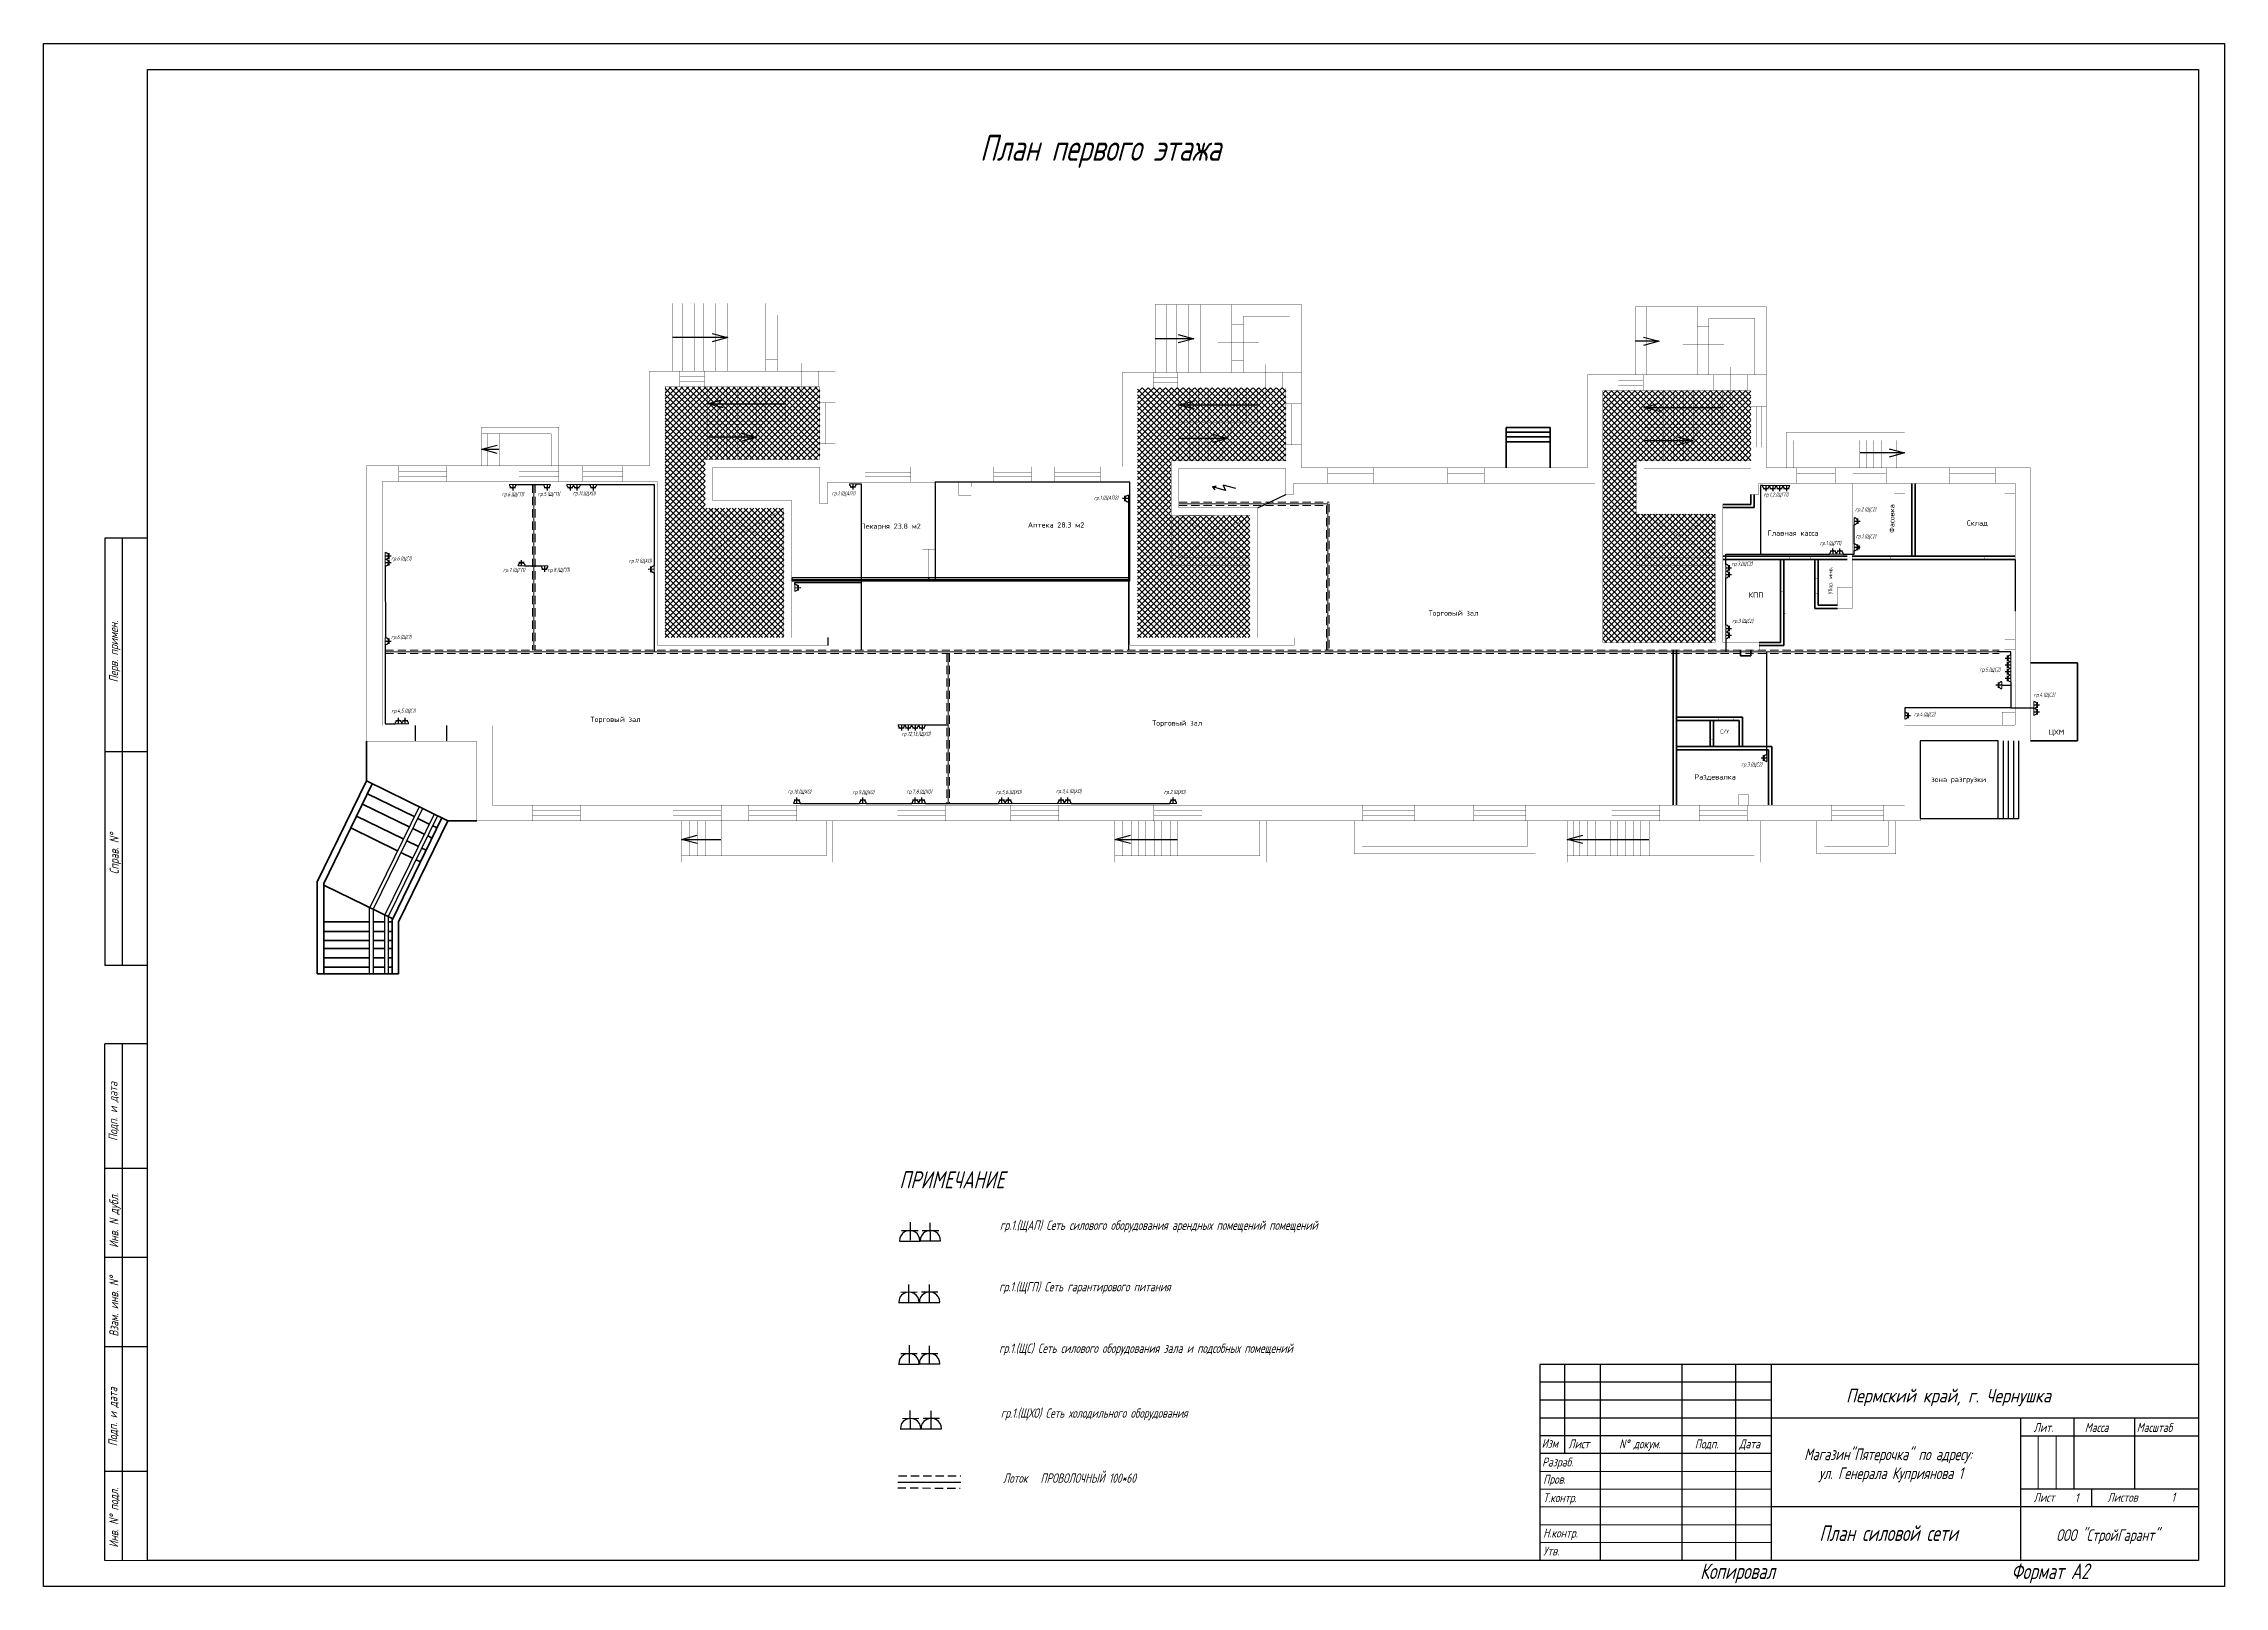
# Model space of a CAD drawing. Extents: x -200928 to 140474, y -220662 to -24251.
# Drawn here: x -200928 to -158928, y -220662 to -190962 of the extents above; entities that cross this region are included whole.
import ezdxf
from ezdxf.enums import TextEntityAlignment as Align

# ---------------------------------------------------------------- set-up
doc = ezdxf.new("R2010")
doc.units = 0
doc.header["$LTSCALE"] = 50
doc.linetypes.add('HIDDEN2', pattern=[4.762499999999999, 3.175, -1.5875])
doc.layers.get('0').update_dxf_attribs({"linetype": 'CONTINUOUS'})
for name, color, linetype in [('Refrigerators', 7, 'CONTINUOUS'), ('S01_Неиспользуемая', 243, 'CONTINUOUS'), ('S01_ТехПом', 231, 'CONTINUOUS'), ('ST', 7, 'CONTINUOUS'), ('Наименов', 7, 'CONTINUOUS')]:
    doc.layers.add(name, color=color, linetype=linetype)
doc.layers.add('S01_Вспом', color=41, linetype='CONTINUOUS', plot=False)
doc.layers.add('SHTAMP_Ном_пера__98', color=7, linetype='CONTINUOUS', lineweight=25, true_color=0x1f1f1f)
for name, color, linetype, lineweight in [('Основная', 7, 'CONTINUOUS', 40), ('размеры', 250, 'CONTINUOUS', 30), ('СЛ - текст', 7, 'CONTINUOUS', 13), ('Стены', 7, 'CONTINUOUS', 35), ('текст', 250, 'CONTINUOUS', 20), ('тонкая', 7, 'CONTINUOUS', 20)]:
    doc.layers.add(name, color=color, linetype=linetype, lineweight=lineweight)
doc.styles.add('ROMANS', font='romans.shx', dxfattribs={"width": 0.7, "oblique": 15, "height": 1})
doc.styles.get("Standard").update_dxf_attribs({"font": 'isocpeur.ttf'})
doc.styles.add('стиль1', font='romans.shx', dxfattribs={"width": 0.75, "oblique": 15, "height": 3.5})
doc.dimstyles.get("Standard").update_dxf_attribs({"dimscale": 0, "dimtxt": 180, "dimasz": 75, "dimexe": 0, "dimexo": 0, "dimgap": 30, "dimtad": 1, "dimdec": 0, "dimdsep": 46, "dimtxsty": 'Standard', "dimblk1": 'OPEN30', "dimblk2": 'OPEN30', "dimsah": 1, "dimcen": 25, "dimadec": 0, "dimazin": 0, "dimtfac": 1, "dimtdec": 0, "dimtmove": 0, "dimatfit": 3, "dimldrblk": 'OPEN30', "dimfxl": 1, "dimtolj": 1, "dimtzin": 0, "dimarcsym": 0})

# ---------------------------------------------------------------- blocks, each defined once
blk = doc.blocks.new('_OPEN30')
at = {"color": 0, "linetype": 'ByBlock'}
for p, q in [((-1, 0.26794919), (0, 0)), ((0, 0), (-1, -0.26794919)), ((0, 0), (-1, 0))]:
    blk.add_line(p, q, dxfattribs=at)
blk = doc.blocks.new('A$C61E40655')
at = {"layer": 'Стены', "linetype": 'ByBlock', "lineweight": 15}
blk.add_line((196.7991753634997, 0.09754728191182949), (-196.7991753634997, -0.09754728191182949), dxfattribs=at)
at = {"layer": 'Стены', "color": 0, "linetype": 'ByBlock', "lineweight": 25}
for p, q in [((0.4192539267241955, 0.1288960925594438), (1.400455296912696, -342.8767704387137)), ((157.719699308218, -198.03680706062), (-162.0288253920735, -199.0650367978087))]:
    blk.add_line(p, q, dxfattribs=at)
blk.add_arc((0.0002760190982371569, -0.556861586868763), 196.799987383454, 179.8003500866121, 0.1996499133878986, dxfattribs=at)

msp = doc.modelspace()

# ---------------------------------------------------------------- hatches: boundary and pattern name
at = {"layer": 'Стены'}
h = msp.add_hatch(dxfattribs=at)
h.set_pattern_fill('ANSI37', color=256, scale=25, style=0)
h.set_pattern_definition([(45, (-266372.6637459733, -263988.1104164478), (-56.1266007566822, 56.12660075668221), []), (135, (-266372.6637459733, -263988.1104164478), (-56.12660075668221, -56.1266007566822), [])])
h.paths.add_polyline_path([(-188959.7944505807, -197569.8761142199), (-188959.7944505807, -202398.336517451), (-186669.55898588, -202398.336517451), (-186669.55898588, -199908.336517451), (-188189.8338583058, -199908.336517451), (-188189.8338583058, -198970.7791447353), (-185979.55898588, -198970.7791447353), (-185979.55898588, -197569.8761142199)])
h.paths.add_polyline_path([(-179858.0730326487, -197591.2227020956), (-179858.0730326487, -202398.336517451), (-177694.3192389992, -202398.336517451), (-177694.3192389992, -200048.2454414296), (-179214.594111425, -200053.0350523448), (-179214.594111425, -198992.1257326111), (-177004.3192389992, -198992.1257326111), (-177004.3192389992, -197591.2227020956)])
h.paths.add_polyline_path([(-170899.3192389992, -197639.4858310133), (-170899.3192389992, -202489.0982682352), (-168735.5654453497, -202489.0982682352), (-168735.5654453497, -200023.0982682352), (-170255.8403177755, -200023.0982682352), (-170255.8403177755, -198992.1257326111), (-168045.5654453497, -198992.1257326111), (-168045.5654453497, -197639.4858310133)])

# ---------------------------------------------------------------- linework, layer by layer
for p, q in [((-163559.8531151921, -200890.836517451), (-162959.8531151921, -200890.836517451)), ((-162959.8531151921, -200890.836517451), (-162959.8531151921, -201890.836517451)), ((-186519.55898588, -201275.7399295752), (-183754.55898588, -201275.7399295752)), ((-183754.55898588, -201275.7399295752), (-180008.0730326487, -201275.7399295752)), ((-193771.5140547076, -204091.8988535538), (-193771.5140547076, -204391.8988535538)), ((-193171.5140547076, -204091.8988535538), (-193171.5140547076, -204391.8988535538)), ((-193697.420200015, -205653.094495361), (-194647.519960467, -207594.3690692906)), ((-193630.0555123288, -205686.064161009), (-194580.1552727808, -207627.3387349386)), ((-193406.8718397554, -205795.2948472275), (-194356.9716002074, -207736.5694211571)), ((-193339.5071520692, -205828.2645128756), (-194289.6069125212, -207769.5390868051)), ((-194655.1552727808, -207590.6321901815), (-194655.1552727808, -208872.4389473188)), ((-194580.1552727808, -207627.3387349386), (-194580.1552727808, -208872.4389473188)), ((-194364.6069125212, -207732.832542048), (-194364.6069125213, -208872.4389473189)), ((-194289.6069125212, -207769.5390868051), (-194289.6069125212, -208872.4389473189))]:
    msp.add_line(p, q)
at = {"color": 0}
for p, q in [((-167656.3584400144, -216733.8323920736), (-172113.3740586386, -216733.8323920736)), ((-167656.3584400144, -217076.6797473527), (-172113.3740586386, -217076.6797473527)), ((-167656.3584400144, -217762.3744579101), (-172113.3740586386, -217762.3744579101)), ((-167656.3584400144, -218105.2218131887), (-172113.3740586386, -218105.2218131887)), ((-162856.495466112, -220162.3059448613), (-162856.495466112, -220162.3059448613))]:
    msp.add_line(p, q, dxfattribs=at)
at = {"color": 0, "linetype": 'ByBlock', "lineweight": 25}
for points in [[(-200928.0219133244, -190962.3059448613), (-158928.0219133244, -190962.3059448613), (-158928.0219133244, -220662.3059448613), (-200928.0219133244, -220662.3059448613)], [(-198928.0219133244, -191462.3059448613), (-159428.0219133244, -191462.3059448613), (-159428.0219133244, -220162.3059448613), (-198928.0219133244, -220162.3059448613)]]:
    msp.add_lwpolyline(points, close=True, dxfattribs=at)
at = {"const_width": 5}
for points in [[(-187017.5426061174, -195961.6460748301), (-188814.8490014989, -195961.6460748301)], [(-188814.8490014989, -195961.6460748301), (-188814.8490014989, -197269.8761142199)], [(-188624.8500716555, -195961.6460748301), (-188624.8500716555, -197269.8761142199)], [(-188396.851254436, -195961.6460748301), (-188396.851254436, -197269.8761142199)], [(-188211.0744216262, -195961.6460748301), (-188211.0744216262, -197269.8761142199)], [(-187987.2977014402, -195961.6460748301), (-187987.2977014402, -197269.8761142199)], [(-187750.8541831166, -195961.6460748301), (-187750.8541831166, -197269.8761142199)], [(-185679.55898588, -195961.6460748301), (-185904.55898588, -195961.6460748301), (-186792.5426061174, -195961.6460748301), (-187017.5426061174, -195961.6460748301)], [(-187017.5426061174, -195961.6460748301), (-187017.5426061174, -197269.8761142198)], [(-185679.55898588, -197269.8761142198), (-185679.55898588, -196186.6460748301), (-185679.55898588, -195961.6460748301)], [(-178042.3028592366, -195982.9926627058), (-179521.7621916345, -195982.9926627058)], [(-179521.7621916345, -195982.9926627058), (-179521.7621916345, -197291.2227020956)], [(-179293.763374415, -195982.9926627058), (-179293.763374415, -197291.2227020956)], [(-179107.9865416052, -195982.9926627058), (-179107.9865416052, -197291.2227020956)], [(-178884.2098214192, -195982.9926627058), (-178884.2098214192, -197291.2227020956)], [(-178647.7663030956, -195982.9926627058), (-178647.7663030956, -197291.2227020956)], [(-176704.3192389992, -195982.9926627058), (-176929.3192389992, -195982.9926627058), (-177817.3028592366, -195982.9926627058), (-178042.3028592366, -195982.9926627058)], [(-178042.3028592366, -195982.9926627058), (-178042.3028592366, -197291.2227020956)], [(-176704.3192389992, -197291.2227020956), (-176704.3192389992, -196207.9926627058), (-176704.3192389992, -195982.9926627058)], [(-169083.5490655871, -196031.2557916235), (-170277.0808810958, -196031.2557916235)], [(-170277.0808810958, -196031.2557916235), (-170277.0808810958, -197339.4858310133)], [(-170053.3041609098, -196031.2557916235), (-170053.3041609098, -197339.4858310133)], [(-169816.8606425863, -196031.2557916235), (-169816.8606425863, -197339.4858310133)], [(-167745.5654453497, -196031.2557916235), (-167970.5654453497, -196031.2557916235), (-168858.5490655871, -196031.2557916235), (-169083.5490655871, -196031.2557916235)], [(-169083.5490655871, -196031.2557916235), (-169083.5490655871, -197339.4858310133)], [(-167745.5654453497, -197339.4858310133), (-167745.5654453497, -196256.2557916235), (-167745.5654453497, -196031.2557916235)], [(-186792.5426061174, -196346.8434691223), (-187017.5426061174, -196346.8434691223)], [(-186792.5426061174, -196186.64607483), (-186792.5426061174, -197269.8761142198)], [(-186792.5426061174, -196186.64607483), (-185904.55898588, -196186.6460748301)], [(-185904.55898588, -196186.6460748301), (-185904.55898588, -197269.8761142198)], [(-177817.3028592366, -196368.190056998), (-178042.3028592366, -196368.190056998)], [(-177817.3028592366, -196207.9926627058), (-177817.3028592366, -197291.2227020956)], [(-177817.3028592366, -196207.9926627058), (-176929.3192389992, -196207.9926627058)], [(-176929.3192389992, -196207.9926627058), (-176929.3192389992, -197291.2227020956)], [(-168858.5490655871, -196416.4531859157), (-169083.5490655871, -196416.4531859157)], [(-168858.5490655871, -196256.2557916235), (-168858.5490655871, -197339.4858310132)], [(-168858.5490655871, -196256.2557916235), (-167970.5654453497, -196256.2557916235)], [(-167970.5654453497, -196256.2557916235), (-167970.5654453497, -197339.4858310133)], [(-187294.2567239159, -196692.9161303647), (-186500.4827071627, -196692.9161303647)], [(-178319.0169770351, -196714.2627182405), (-177525.2429602819, -196714.2627182405)], [(-169360.2631833856, -196762.5258471581), (-168566.4891666324, -196762.5258471581)], [(-189259.7944505807, -199091.8988535538), (-189259.7944505807, -197569.8761142199), (-189259.7944505807, -197269.8761142199)], [(-189259.7944505807, -197269.8761142199), (-185979.55898588, -197269.8761142198), (-185679.55898588, -197269.8761142198)], [(-188675.3114071874, -197569.8761142199), (-188675.3114071874, -197269.8761142199)], [(-188675.3114071874, -197377.2679108582), (-188197.7469542876, -197377.2679108582)], [(-188197.7469542876, -197569.8761142199), (-188197.7469542876, -197269.8761142199)], [(-186792.5426061174, -197047.4293739575), (-187017.5426061174, -197047.4293739575)], [(-186661.8188358403, -197569.8761142199), (-186661.8188358403, -197269.8761142199)], [(-186326.0467707561, -197117.2793234898), (-186326.0467707561, -197751.8089963632)], [(-186011.8095808022, -197569.8761142199), (-186011.8095808022, -197269.8761142199)], [(-185679.55898588, -197269.8761142198), (-185679.55898588, -199106.9899295752)], [(-176704.3192389992, -197291.2227020956), (-179858.0730326487, -197291.2227020956), (-180158.0730326487, -197291.2227020956)], [(-180158.0730326487, -197291.2227020956), (-180158.0730326487, -199106.9899295752)], [(-179559.2114368371, -197591.2227020956), (-179559.2114368371, -197291.2227020956)], [(-179559.2114368371, -197398.6144987339), (-179081.6469839374, -197398.6144987339)], [(-179081.6469839374, -197591.2227020956), (-179081.6469839374, -197291.2227020956)], [(-177817.3028592366, -197068.7759618332), (-178042.3028592366, -197068.7759618332)], [(-177725.618282231, -197591.2227020956), (-177725.618282231, -197291.2227020956)], [(-177389.8462171468, -197138.6259113655), (-177389.8462171468, -197773.1555842389)], [(-177075.6090271929, -197591.2227020956), (-177075.6090271929, -197291.2227020956)], [(-176704.3192389992, -197291.2227020956), (-176704.3192389992, -199128.336517451)], [(-167745.5654453497, -197339.4858310133), (-170899.3192389992, -197339.4858310132), (-171199.3192389992, -197339.4858310132)], [(-171199.3192389992, -197339.4858310132), (-171199.3192389992, -199128.336517451)], [(-170600.4576431876, -197639.4858310133), (-170600.4576431876, -197339.4858310133)], [(-170122.8931902879, -197639.4858310133), (-170122.8931902879, -197339.4858310133)], [(-168858.5490655871, -197117.0390907509), (-169083.5490655871, -197117.0390907509)], [(-168766.8644885815, -197639.4858310133), (-168766.8644885815, -197339.4858310133)], [(-168431.0924234973, -197186.8890402832), (-168431.0924234973, -197821.4187131566)], [(-168116.8552335434, -197639.4858310133), (-168116.8552335434, -197339.4858310133)], [(-167745.5654453497, -197339.4858310133), (-167745.5654453497, -199128.336517451)], [(-188959.7944505807, -202398.336517451), (-188959.7944505807, -197569.8761142199)], [(-188959.7944505807, -197569.8761142199), (-185979.55898588, -197569.8761142199)], [(-188675.3114071874, -197466.3422234658), (-188197.7469542876, -197466.3422234658)], [(-188142.7684261927, -197569.8761142199), (-188142.7684261927, -198970.7791447353)], [(-187943.3817064398, -198230.286387801), (-187943.3817064398, -197569.8761142199)], [(-187767.9514704916, -198230.286387801), (-187767.9514704916, -197569.8761142199)], [(-187568.5987222171, -198230.286387801), (-187568.5987222171, -197569.8761142199)], [(-187374.6530164269, -198230.286387801), (-187374.6530164269, -197569.8761142199)], [(-187196.4741329444, -198230.286387801), (-187196.4741329444, -197569.8761142199)], [(-187018.3860090834, -198230.286387801), (-187018.3860090834, -197569.8761142199)], [(-186834.9816023597, -198230.286387801), (-186834.9816023597, -197569.8761142199)], [(-186632.936487657, -198230.286387801), (-186632.936487657, -197569.8761142199)], [(-185979.55898588, -197569.8761142199), (-185979.55898588, -198970.7791447353)], [(-179858.0730326487, -202398.336517451), (-179858.0730326487, -197591.2227020956)], [(-179858.0730326487, -197591.2227020956), (-177004.3192389992, -197591.2227020956)], [(-179559.2114368371, -197487.6888113415), (-179081.6469839374, -197487.6888113415)], [(-179064.9061435679, -197591.2227020956), (-179064.9061435679, -198992.1257326111)], [(-178865.519423815, -198251.6329756768), (-178865.519423815, -197591.2227020956)], [(-178690.0891878668, -198251.6329756768), (-178690.0891878668, -197591.2227020956)], [(-178490.7364395923, -198251.6329756768), (-178490.7364395923, -197591.2227020956)], [(-178296.7907338021, -198251.6329756768), (-178296.7907338021, -197591.2227020956)], [(-178118.6118503195, -198251.6329756768), (-178118.6118503195, -197591.2227020956)], [(-177940.5237264585, -198251.6329756768), (-177940.5237264585, -197591.2227020956)], [(-177757.1193197349, -198251.6329756768), (-177757.1193197349, -197591.2227020956)], [(-177555.0742050322, -198251.6329756768), (-177555.0742050322, -197591.2227020956)], [(-177555.0742050322, -198251.6329756768), (-177555.0742050322, -197591.2227020956)], [(-177004.3192389992, -197591.2227020956), (-177004.3192389992, -198992.1257326111)], [(-170899.3192389992, -202489.0982682352), (-170899.3192389992, -197639.4858310133)], [(-170899.3192389992, -197639.4858310133), (-168045.5654453497, -197639.4858310133)], [(-170600.4576431876, -197446.8776276516), (-170122.8931902879, -197446.8776276516)], [(-170600.4576431876, -197535.9519402592), (-170122.8931902879, -197535.9519402592)], [(-170106.1523499184, -197639.4858310133), (-170106.1523499184, -198992.1257326111)], [(-169906.7656301655, -198299.8961045944), (-169906.7656301655, -197639.4858310133)], [(-169731.3353942173, -198299.8961045944), (-169731.3353942173, -197639.4858310133)], [(-169531.9826459428, -198299.8961045944), (-169531.9826459428, -197639.4858310133)], [(-169338.0369401526, -198299.8961045944), (-169338.0369401526, -197639.4858310133)], [(-169159.8580566701, -198299.8961045944), (-169159.8580566701, -197639.4858310133)], [(-168981.7699328091, -198299.8961045944), (-168981.7699328091, -197639.4858310133)], [(-168798.3655260854, -198299.8961045944), (-168798.3655260854, -197639.4858310133)], [(-168596.3204113827, -198299.8961045944), (-168596.3204113827, -197639.4858310133)], [(-168596.3204113827, -198299.8961045944), (-168596.3204113827, -197639.4858310133)], [(-168045.5654453497, -197639.4858310133), (-168045.5654453497, -198992.1257326111)], [(-188142.7684261927, -198230.286387801), (-186632.936487657, -198230.286387801)], [(-187092.801293235, -198230.286387801), (-187092.801293235, -198289.2870078723)], [(-185679.55898588, -197877.4990356716), (-185979.55898588, -197877.4990356716)], [(-185864.2998161529, -197877.4990356716), (-185864.2998161529, -198664.2892996905)], [(-185776.7913157531, -197877.4990356716), (-185776.7913157531, -198664.2892996905)], [(-176704.3192389992, -197898.8456235474), (-177004.3192389992, -197898.8456235474)], [(-176889.0600692721, -197898.8456235474), (-176889.0600692721, -198685.6358875662)], [(-176801.5515688723, -197898.8456235474), (-176801.5515688723, -198685.6358875662)], [(-167745.5654453497, -197947.108752465), (-168045.5654453497, -197947.108752465)], [(-167930.3062756226, -197947.108752465), (-167930.3062756226, -198733.8990164839)], [(-167842.7977752228, -197947.108752465), (-167842.7977752228, -198733.8990164839)], [(-191004.293042822, -198343.5722616862), (-191154.293042822, -198343.5722616862), (-192495.1552063707, -198343.5722616862)], [(-192495.1552063707, -199091.8988535538), (-192495.1552063707, -198468.5722616862), (-192495.1552063707, -198343.5722616862)], [(-191154.293042822, -198468.5722616862), (-192495.1552063707, -198468.5722616862)], [(-192373.8222682251, -198468.5722616862), (-192373.8222682251, -199091.8988535538)], [(-192260.976115254, -198468.5722616862), (-192260.976115254, -199091.8988535538)], [(-192154.0693936088, -198468.5722616862), (-192154.0693936088, -199091.8988535538)], [(-191154.293042822, -198468.5722616862), (-191154.293042822, -199091.8988535538)], [(-191004.293042822, -199091.8988535538), (-191004.293042822, -198468.5722616862), (-191004.293042822, -198343.5722616862)], [(-187092.801293235, -198289.2870078723), (-188142.7684261927, -198289.2870078723)], [(-187943.3817064398, -198970.7791447353), (-187943.3817064398, -198289.2870078723)], [(-187767.9514704916, -198970.7791447353), (-187767.9514704916, -198289.2870078723)], [(-187568.5987222171, -198970.7791447353), (-187568.5987222171, -198289.2870078723)], [(-187092.801293235, -198289.2870078723), (-187374.6530164269, -198970.7791447353)], [(-187374.6530164269, -198970.7791447353), (-187374.6530164269, -198289.2870078723)], [(-187196.4741329444, -198539.9586172847), (-187196.4741329444, -198289.2870078723)], [(-179064.9061435679, -198251.6329756768), (-177555.0742050322, -198251.6329756768)], [(-178014.9390106102, -198310.6335957481), (-179064.9061435679, -198310.6335957481)], [(-178865.519423815, -198992.1257326111), (-178865.519423815, -198310.6335957481)], [(-178690.0891878668, -198992.1257326111), (-178690.0891878668, -198310.6335957481)], [(-178490.7364395923, -198992.1257326111), (-178490.7364395923, -198310.6335957481)], [(-178014.9390106102, -198310.6335957481), (-178296.7907338021, -198992.1257326111)], [(-178296.7907338021, -198992.1257326111), (-178296.7907338021, -198310.6335957481)], [(-178118.6118503195, -198561.3052051605), (-178118.6118503195, -198310.6335957481)], [(-178014.9390106102, -198251.6329756768), (-178014.9390106102, -198310.6335957481)], [(-170106.1523499184, -198299.8961045944), (-168596.3204113827, -198299.8961045944)], [(-169056.1852169607, -198358.8967246657), (-170106.1523499184, -198358.8967246657)], [(-169906.7656301655, -198992.1257326111), (-169906.7656301655, -198358.8967246657)], [(-169731.3353942173, -198992.1257326111), (-169731.3353942173, -198358.8967246657)], [(-169531.9826459428, -198992.1257326111), (-169531.9826459428, -198358.8967246657)], [(-169056.1852169607, -198358.8967246657), (-169338.0369401526, -198992.1257326111)], [(-169338.0369401526, -198992.1257326111), (-169338.0369401526, -198358.8967246657)], [(-169159.8580566701, -198609.5683340781), (-169159.8580566701, -198358.8967246657)], [(-169056.1852169607, -198299.8961045944), (-169056.1852169607, -198358.8967246657)], [(-167368.9481101331, -199128.336517451), (-167368.9481101331, -198599.7160323144), (-167368.9481101331, -198449.7160323144)], [(-167368.9481101331, -198449.7160323144), (-167218.9481101331, -198449.7160323144), (-165085.7762526645, -198449.7160323144)], [(-167218.9481101331, -198599.7160323144), (-167218.9481101331, -199128.336517451)], [(-167218.9481101331, -198599.7160323144), (-165085.7762526645, -198599.7160323144)], [(-165947.0673152913, -198599.7160323144), (-165947.0673152913, -199128.336517451)], [(-165814.2525244587, -198599.7160323144), (-165814.2525244587, -199128.336517451)], [(-165681.4372265891, -198599.7160323144), (-165681.4372265891, -199128.336517451)], [(-165527.2006298754, -198599.7160323144), (-165527.2006298754, -199128.336517451)], [(-165381.5324512919, -198599.7160323144), (-165381.5324512919, -199128.336517451)], [(-165235.8642727085, -198599.7160323144), (-165235.8642727085, -199128.336517451)], [(-165085.7762526645, -199128.336517451), (-165085.7762526645, -198599.7160323144), (-165085.7762526645, -198449.7160323144)], [(-188189.8338583058, -198970.7791447353), (-188189.8338583058, -200867.4432605233)], [(-185679.55898588, -198664.2892996905), (-185979.55898588, -198664.2892996905)], [(-179214.594111425, -198992.1257326111), (-179214.594111425, -201007.3521845019)], [(-176704.3192389992, -198685.6358875662), (-177004.3192389992, -198685.6358875662)], [(-170255.8403177755, -198992.1257326111), (-170255.8403177755, -201007.3521845019)], [(-167745.5654453497, -198733.8990164839), (-168045.5654453497, -198733.8990164839)], [(-189259.7944505807, -199091.8988535538), (-194409.7944505807, -199091.8988535538), (-194709.7944505807, -199091.8988535538)], [(-194709.7944505807, -199091.8988535538), (-194709.7944505807, -204091.8988535538), (-194709.7944505807, -204391.8988535538)], [(-189109.7944505807, -199391.8988535538), (-194409.7944505807, -199391.8988535538)], [(-194409.7944505807, -199391.8988535538), (-194409.7944505807, -204091.8988535538)], [(-194085.1476652161, -199391.8988535538), (-194085.1476652161, -199091.8988535538)], [(-193159.871576403, -199391.8988535538), (-193159.871576403, -199091.8988535538)], [(-191772.588957757, -199391.8988535538), (-191772.588957757, -199091.8988535538)], [(-191004.293042822, -199391.8988535538), (-191004.293042822, -199091.8988535538)], [(-190541.6253367513, -199391.8988535538), (-190541.6253367513, -199091.8988535538)], [(-189773.3294218164, -199391.8988535538), (-189773.3294218164, -199091.8988535538)], [(-189109.7944505807, -199391.8988535538), (-189109.7944505807, -202548.336517451)], [(-188039.8338583058, -199758.336517451), (-188039.8338583058, -199120.7791447353)], [(-188039.8338583058, -199120.7791447353), (-185979.55898588, -199120.7791447353)], [(-185979.55898588, -199120.7791447353), (-185979.55898588, -199820.836517451)], [(-183754.55898588, -199406.9899295753), (-185829.55898588, -199406.9899295753)], [(-185829.55898588, -199820.836517451), (-185829.55898588, -199406.9899295753)], [(-185679.55898588, -199106.9899295752), (-180158.0730326487, -199106.9899295752)], [(-185108.4456026414, -199406.9899295753), (-185108.4456026414, -199106.9899295753)], [(-184228.2577783546, -199406.9899295753), (-184228.2577783546, -199106.9899295753)], [(-183692.05898588, -199406.9899295753), (-180008.0730326487, -199406.9899295753)], [(-182628.6387151764, -199406.9899295753), (-182628.6387151764, -199106.9899295753)], [(-181900.5731433459, -199406.9899295752), (-181900.5731433459, -199106.9899295752)], [(-181452.1394867556, -199406.9899295753), (-181452.1394867556, -199106.9899295753)], [(-180571.9516624687, -199406.9899295753), (-180571.9516624687, -199106.9899295753)], [(-180008.0730326487, -199406.9899295753), (-180008.0730326487, -202508.0982682352), (-180008.0730326487, -202540.8482682352)], [(-179064.594111425, -199898.2454414296), (-179064.594111425, -199142.1257326111)], [(-179064.594111425, -199142.1257326111), (-177004.3192389992, -199142.1257326111)], [(-177004.3192389992, -199142.1257326111), (-177004.3192389992, -199643.0586343567)], [(-176135.7716932953, -199428.336517451), (-176854.3192389992, -199428.336517451)], [(-176854.3192389992, -199643.0586343567), (-176854.3192389992, -199428.336517451)], [(-176704.3192389992, -199128.336517451), (-176128.7816813217, -199128.336517451)], [(-176195.6445203085, -199428.336517451), (-176195.6445203085, -199128.336517451)], [(-176128.7816813217, -199128.336517451), (-171199.3192389992, -199128.336517451)], [(-171049.3192389992, -199428.336517451), (-176128.7816813217, -199428.336517451)], [(-175315.4566960216, -199428.336517451), (-175315.4566960216, -199128.336517451)], [(-173888.7088530922, -199428.336517451), (-173888.7088530922, -199128.336517451)], [(-173186.4316897191, -199428.336517451), (-173186.4316897191, -199128.336517451)], [(-171049.3192389992, -199428.336517451), (-171049.3192389992, -202556.3613971529), (-171049.3192389992, -202639.0982682352)], [(-170105.8403177755, -199832.1257326111), (-170105.8403177755, -199142.1257326111)], [(-170105.8403177755, -199142.1257326111), (-168045.5654453497, -199142.1257326111)], [(-168045.5654453497, -199142.1257326111), (-168045.5654453497, -199643.0586343567)], [(-162959.8531151921, -199428.336517451), (-167895.5654453497, -199428.336517451)], [(-167895.5654453497, -199643.0586343567), (-167895.5654453497, -199428.336517451)], [(-167745.5654453497, -199128.336517451), (-162659.8531151921, -199128.336517451)], [(-167164.4334458936, -199428.336517451), (-167164.4334458936, -199128.336517451)], [(-166423.3896334587, -199428.336517451), (-166423.3896334587, -199128.336517451)], [(-166195.5654453497, -199428.336517451), (-166195.5654453497, -201428.336517451)], [(-166095.5654453497, -199428.336517451), (-166095.5654453497, -201428.336517451)], [(-166087.5481529903, -199428.336517451), (-166087.5481529903, -199128.336517451)], [(-165439.9680614198, -199428.336517451), (-165439.9680614198, -199128.336517451)], [(-164214.1492409529, -199428.336517451), (-164214.1492409529, -199128.336517451)], [(-163333.961416666, -199428.336517451), (-163333.961416666, -199128.336517451)], [(-162959.8531151921, -199428.336517451), (-162959.8531151921, -204081.8988535538)], [(-162659.8531151921, -204381.8988535538), (-162659.8531151921, -199128.336517451)], [(-186519.55898588, -199758.336517451), (-186519.55898588, -199758.336517451), (-188039.8338583058, -199758.336517451)], [(-186669.55898588, -199908.336517451), (-188039.8338583058, -199908.336517451)], [(-188039.8338583058, -199908.336517451), (-188039.8338583058, -200717.4432605233)], [(-188039.8338583058, -200717.4432605233), (-186669.55898588, -199908.336517451)], [(-188039.8338583058, -199908.336517451), (-186669.55898588, -200717.4432605233)], [(-186669.55898588, -202398.336517451), (-186669.55898588, -199908.336517451)], [(-186519.55898588, -202398.336517451), (-186519.55898588, -199758.336517451)], [(-185979.55898588, -199820.836517451), (-185829.55898588, -199820.836517451)], [(-177544.3192389992, -199898.2454414296), (-177544.3192389992, -199898.2454414296), (-179064.594111425, -199898.2454414296)], [(-177544.3192389992, -202398.336517451), (-177544.3192389992, -199898.2454414296)], [(-177004.3192389992, -199643.0586343567), (-176854.3192389992, -199643.0586343567)], [(-168585.5654453497, -199832.1257326111), (-168585.5654453497, -199832.1257326111), (-170105.8403177755, -199832.1257326111)], [(-168585.5654453497, -202487.2918086925), (-168585.5654453497, -199832.1257326111)], [(-168045.5654453497, -199643.0586343567), (-167895.5654453497, -199643.0586343567)], [(-177694.3192389992, -200048.2454414296), (-179064.594111425, -200048.2454414296)], [(-179064.594111425, -200048.2454414296), (-179064.594111425, -200857.3521845018)], [(-179064.594111425, -200857.3521845018), (-177694.3192389992, -200048.2454414296)], [(-179064.594111425, -200048.2454414296), (-177694.3192389992, -200857.3521845018)], [(-177694.3192389992, -202398.336517451), (-177694.3192389992, -200048.2454414296)], [(-168735.5654453497, -200023.0982682352), (-170105.8403177755, -200023.0982682352)], [(-170105.8403177755, -200023.0982682352), (-170105.8403177755, -200857.3521845019)], [(-170105.8403177755, -200857.3521845019), (-168735.5654453497, -200023.0982682352)], [(-170105.8403177755, -200023.0982682352), (-168735.5654453497, -200857.3521845019)], [(-168735.5654453497, -202489.0982682352), (-168735.5654453497, -200023.0982682352)], [(-186669.55898588, -200717.4432605233), (-188039.8338583058, -200717.4432605233)], [(-188189.8338583058, -200867.4432605233), (-186669.55898588, -200867.4432605233)], [(-179214.594111425, -201007.3521845019), (-177694.3192389992, -201007.3521845019)], [(-177694.3192389992, -200857.3521845018), (-179064.594111425, -200857.3521845018)], [(-170255.8403177755, -201007.3521845019), (-168735.5654453497, -201007.3521845019)], [(-168735.5654453497, -200857.3521845019), (-170105.8403177755, -200857.3521845019)], [(-166195.5654453497, -201428.336517451), (-166095.5654453497, -201428.336517451)], [(-186669.55898588, -202398.336517451), (-188959.7944505807, -202398.336517451)], [(-185819.2952404408, -202398.336517451), (-186519.55898588, -202398.336517451)], [(-179858.0730326487, -202398.336517451), (-177694.3192389992, -202398.336517451)], [(-176844.0554935599, -202398.336517451), (-177544.3192389992, -202398.336517451)], [(-176844.0554935599, -202548.336517451), (-176844.0554935599, -202398.336517451)], [(-189109.7944505807, -202548.336517451), (-185819.2952404408, -202548.336517451)], [(-180008.0730326487, -202548.336517451), (-179858.0730326487, -202548.336517451), (-176844.0554935599, -202548.336517451)], [(-171049.3192389992, -202639.0982682352), (-170899.3192389992, -202639.0982682352), (-167885.3016999104, -202639.0982682352)], [(-170899.3192389992, -202489.0982682352), (-168735.5654453497, -202489.0982682352)], [(-167885.3016999104, -202489.0982682352), (-168585.5654453497, -202489.0982682352)], [(-167885.3016999104, -202639.0982682352), (-167885.3016999104, -202489.0982682352)], [(-194409.7944505807, -204091.8988535538), (-192284.7944505807, -204091.8988535538)], [(-192284.7944505807, -204091.8988535538), (-192284.7944505807, -205623.336517451)], [(-162959.8531151921, -204081.8988535538), (-165084.8531151921, -204081.8988535538)], [(-165084.8531151921, -204081.8988535538), (-165084.8531151921, -205623.336517451)], [(-192584.9544714011, -204391.8988535538), (-194709.7944505807, -204391.8988535538)], [(-192584.9544714011, -205923.336517451), (-192584.9544714011, -204391.8988535538)], [(-164784.8531151921, -205923.336517451), (-164784.8531151921, -204381.8988535538)], [(-164784.8531151921, -204381.8988535538), (-162959.8531151921, -204381.8988535538), (-162659.8531151921, -204381.8988535538)], [(-192284.7944505807, -205623.336517451), (-174965.8905985468, -205623.336517451)], [(-191513.8540651109, -205923.336517451), (-191513.8540651109, -205623.336517451)], [(-190588.5779762978, -205923.336517451), (-190588.5779762978, -205623.336517451)], [(-188805.9910652462, -205923.336517451), (-188805.9910652462, -205623.336517451)], [(-187880.7149764331, -205923.336517451), (-187880.7149764331, -205623.336517451)], [(-187344.5539562729, -205923.336517451), (-187344.5539562729, -205623.336517451)], [(-186419.2778674598, -205923.336517451), (-186419.2778674598, -205623.336517451)], [(-184486.0582018242, -205923.336517451), (-184486.0582018242, -205623.336517451)], [(-183560.7821130111, -205923.336517451), (-183560.7821130111, -205623.336517451)], [(-182302.0713996475, -205923.336517451), (-182302.0713996475, -205623.336517451)], [(-181376.7953108344, -205923.336517451), (-181376.7953108344, -205623.336517451)], [(-179544.3007486463, -205923.336517451), (-179544.3007486463, -205623.336517451)], [(-178619.0246598332, -205923.336517451), (-178619.0246598332, -205623.336517451)], [(-176128.7816813217, -205623.336517451), (-165084.8531151921, -205623.336517451)], [(-175521.7827240489, -205923.336517451), (-175521.7827240489, -205623.336517451)], [(-174523.5201813279, -205923.336517451), (-174523.5201813279, -205623.336517451)], [(-173381.0319802661, -205923.336517451), (-173381.0319802661, -205623.336517451)], [(-172382.7694375451, -205923.336517451), (-172382.7694375451, -205623.336517451)], [(-170728.0815936874, -205923.336517451), (-170728.0815936874, -205623.336517451)], [(-169802.8055048743, -205923.336517451), (-169802.8055048743, -205623.336517451)], [(-169042.2657348081, -205923.336517451), (-169042.2657348081, -205623.336517451)], [(-168116.989645995, -205923.336517451), (-168116.989645995, -205623.336517451)], [(-166490.6279307401, -205923.336517451), (-166490.6279307401, -205623.336517451)], [(-165492.3653880191, -205923.336517451), (-165492.3653880191, -205623.336517451)], [(-174994.9017725316, -205923.336517451), (-192337.9544714011, -205923.336517451), (-192584.9544714011, -205923.336517451)], [(-188642.4691000954, -205923.336517451), (-188642.4691000954, -206598.7155544636), (-188642.4691000954, -206723.7155544636)], [(-188488.2223626419, -206598.7155544636), (-188488.2223626419, -205923.336517451)], [(-188329.1891959826, -206598.7155544636), (-188329.1891959826, -205923.336517451)], [(-188182.8780944932, -206598.7155544636), (-188182.8780944932, -205923.336517451)], [(-188049.2900722475, -206598.7155544636), (-188049.2900722475, -205923.336517451)], [(-187880.7149764331, -206598.7155544636), (-187880.7149764331, -205923.336517451)], [(-185854.3020884523, -206598.7155544636), (-185854.3020884523, -205923.336517451)], [(-185727.9692585273, -205923.336517451), (-185727.9692585273, -206598.7155544636), (-185727.9692585273, -206723.7155544636)], [(-180295.1733514202, -205923.336517451), (-180295.1733514202, -206598.7155544636), (-180295.1733514202, -206723.7155544636)], [(-180140.9266139667, -206598.7155544636), (-180140.9266139667, -205923.336517451)], [(-179981.8934473074, -206598.7155544636), (-179981.8934473074, -205923.336517451)], [(-179835.5823458179, -206598.7155544636), (-179835.5823458179, -205923.336517451)], [(-179701.9943235723, -206598.7155544636), (-179701.9943235723, -205923.336517451)], [(-179533.4192277578, -206598.7155544636), (-179533.4192277578, -205923.336517451)], [(-179400.2697925104, -206598.7155544636), (-179400.2697925104, -205923.336517451)], [(-179231.694696696, -206598.7155544636), (-179231.694696696, -205923.336517451)], [(-179091.6394176155, -206598.7155544636), (-179091.6394176155, -205923.336517451)], [(-177507.006339777, -206598.7155544636), (-177507.006339777, -205923.336517451)], [(-177380.673509852, -205923.336517451), (-177380.673509852, -206598.7155544636), (-177380.673509852, -206723.7155544636)], [(-164784.8531151921, -205923.336517451), (-176128.7816813217, -205923.336517451)], [(-175686.3030450372, -205923.336517451), (-175686.3030450372, -206411.2380601604), (-175686.3030450372, -206561.2380601604)], [(-175536.3030450372, -206411.2380601604), (-175536.3030450372, -205923.336517451)], [(-172349.1383852861, -206411.2380601604), (-172349.1383852861, -205923.336517451)], [(-172199.1383852861, -205923.336517451), (-172199.1383852861, -206411.2380601604), (-172199.1383852861, -206561.2380601604)], [(-171586.3709973206, -205923.336517451), (-171586.3709973206, -206598.7155544636), (-171586.3709973206, -206723.7155544636)], [(-171470.6732683057, -206598.7155544636), (-171470.6732683057, -205923.336517451)], [(-171353.3834431354, -206598.7155544636), (-171353.3834431354, -205923.336517451)], [(-171194.3502764761, -206598.7155544636), (-171194.3502764761, -205923.336517451)], [(-171048.0391749867, -206598.7155544636), (-171048.0391749867, -205923.336517451)], [(-170914.451152741, -206598.7155544636), (-170914.451152741, -205923.336517451)], [(-170745.8760569266, -206598.7155544636), (-170745.8760569266, -205923.336517451)], [(-170614.0986637798, -206598.7155544636), (-170614.0986637798, -205923.336517451)], [(-170455.0654971205, -206598.7155544636), (-170455.0654971205, -205923.336517451)], [(-170308.754395631, -206598.7155544636), (-170308.754395631, -205923.336517451)], [(-170175.1663733853, -206598.7155544636), (-170175.1663733853, -205923.336517451)], [(-170006.5912775709, -206598.7155544636), (-170006.5912775709, -205923.336517451)], [(-167980.1783895901, -206598.7155544636), (-167980.1783895901, -205923.336517451)], [(-167853.8455596651, -205923.336517451), (-167853.8455596651, -206598.7155544636), (-167853.8455596651, -206723.7155544636)], [(-166776.6267094908, -205923.336517451), (-166776.6267094908, -206411.2380601604), (-166776.6267094908, -206561.2380601604)], [(-166626.6267094908, -206411.2380601604), (-166626.6267094908, -205923.336517451)], [(-165403.9728194978, -206411.2380601604), (-165403.9728194978, -205923.336517451)], [(-165253.9728194978, -205923.336517451), (-165253.9728194978, -206411.2380601604), (-165253.9728194978, -206561.2380601604)], [(-188642.4691000954, -206598.7155544636), (-185854.3020884523, -206598.7155544636)], [(-180295.1733514202, -206598.7155544636), (-177507.006339777, -206598.7155544636)], [(-175686.3030450372, -206561.2380601604), (-173571.7922752791, -206561.2380601604), (-172199.1383852861, -206561.2380601604)], [(-175536.3030450372, -206411.2380601604), (-172349.1383852861, -206411.2380601604)], [(-171586.3709973206, -206598.7155544636), (-167980.1783895901, -206598.7155544636)], [(-166776.6267094908, -206561.2380601604), (-166626.6267094908, -206561.2380601604), (-165253.9728194978, -206561.2380601604)], [(-166626.6267094908, -206411.2380601604), (-165403.9728194978, -206411.2380601604)], [(-188642.4691000954, -206723.7155544636), (-185854.3020884523, -206723.7155544636), (-185727.9692585273, -206723.7155544636)], [(-180295.1733514202, -206723.7155544636), (-177507.006339777, -206723.7155544636), (-177380.673509852, -206723.7155544636)], [(-171586.3709973206, -206723.7155544636), (-167980.1783895901, -206723.7155544636), (-167853.8455596651, -206723.7155544636)]]:
    msp.add_lwpolyline(points, dxfattribs=at)
for points in [[(-185979.55898588, -198970.7791447353, 5, 5, 0), (-188189.8338583058, -198970.7791447353, 5, 5, 0)], [(-177004.3192389992, -198992.1257326111, 5, 5, 0), (-179214.594111425, -198992.1257326111, 5, 5, 0)], [(-168045.5654453497, -198992.1257326111, 5, 5, 0), (-170255.8403177755, -198992.1257326111, 5, 5, 0)]]:
    msp.add_lwpolyline(points, format="xyseb")
at = {"color": 5, "const_width": 5}
for points in [[(-194085.1476652161, -199199.2906501922), (-193159.871576403, -199199.2906501922)], [(-194085.1476652161, -199288.3649627997), (-193159.871576403, -199288.3649627997)], [(-191772.588957757, -199199.2906501922), (-191004.293042822, -199199.2906501922)], [(-191772.588957757, -199288.3649627997), (-191004.293042822, -199288.3649627997)], [(-190541.6253367513, -199199.2906501922), (-189773.3294218164, -199199.2906501922)], [(-190541.6253367513, -199288.3649627997), (-189773.3294218164, -199288.3649627997)], [(-185108.4456026414, -199214.3817262136), (-184228.2577783546, -199214.3817262136)], [(-185108.4456026414, -199303.4560388212), (-184228.2577783546, -199303.4560388212)], [(-182628.6387151764, -199214.3817262136), (-181900.5731433459, -199214.3817262136)], [(-182628.6387151764, -199303.4560388212), (-181900.5731433459, -199303.4560388212)], [(-181452.1394867556, -199214.3817262136), (-180571.9516624687, -199214.3817262136)], [(-181452.1394867556, -199303.4560388212), (-180571.9516624687, -199303.4560388212)], [(-176195.6445203085, -199235.7283140893), (-175315.4566960216, -199235.7283140893)], [(-176195.6445203085, -199324.8026266969), (-175315.4566960216, -199324.8026266969)], [(-173888.7088530922, -199235.7283140893), (-173186.4316897191, -199235.7283140893)], [(-173888.7088530922, -199324.8026266969), (-173186.4316897191, -199324.8026266969)], [(-167164.4334458936, -199235.7283140893), (-166423.3896334587, -199235.7283140893)], [(-167164.4334458936, -199324.8026266969), (-166423.3896334587, -199324.8026266969)], [(-166087.5481529903, -199235.7283140893), (-165439.9680614198, -199235.7283140893)], [(-166087.5481529903, -199324.8026266969), (-165439.9680614198, -199324.8026266969)], [(-164214.1492409529, -199235.7283140893), (-163333.961416666, -199235.7283140893)], [(-164214.1492409529, -199324.8026266969), (-163333.961416666, -199324.8026266969)], [(-191513.8540651109, -205730.7283140893), (-190588.5779762978, -205730.7283140893)], [(-188805.9910652462, -205730.7283140893), (-187880.7149764331, -205730.7283140893)], [(-187344.5539562729, -205730.7283140893), (-186419.2778674598, -205730.7283140893)], [(-184486.0582018242, -205730.7283140893), (-183560.7821130111, -205730.7283140893)], [(-182302.0713996475, -205730.7283140893), (-181376.7953108344, -205730.7283140893)], [(-179544.3007486463, -205730.7283140893), (-178619.0246598332, -205730.7283140893)], [(-175521.7827240489, -205730.7283140893), (-174523.5201813279, -205730.7283140893)], [(-173381.0319802661, -205730.7283140893), (-172382.7694375451, -205730.7283140893)], [(-170728.0815936874, -205730.7283140893), (-169802.8055048743, -205730.7283140893)], [(-169042.2657348081, -205730.7283140893), (-168116.989645995, -205730.7283140893)], [(-166490.6279307401, -205730.7283140893), (-165492.3653880191, -205730.7283140893)], [(-191513.8540651109, -205819.8026266969), (-190588.5779762978, -205819.8026266969)], [(-188805.9910652462, -205819.8026266969), (-187880.7149764331, -205819.8026266969)], [(-187344.5539562729, -205819.8026266969), (-186419.2778674598, -205819.8026266969)], [(-184486.0582018242, -205819.8026266969), (-183560.7821130111, -205819.8026266969)], [(-182302.0713996475, -205819.8026266969), (-181376.7953108344, -205819.8026266969)], [(-179544.3007486463, -205819.8026266969), (-178619.0246598332, -205819.8026266969)], [(-175521.7827240489, -205819.8026266969), (-174523.5201813279, -205819.8026266969)], [(-173381.0319802661, -205819.8026266969), (-172382.7694375451, -205819.8026266969)], [(-170728.0815936874, -205819.8026266969), (-169802.8055048743, -205819.8026266969)], [(-169042.2657348081, -205819.8026266969), (-168116.989645995, -205819.8026266969)], [(-166490.6279307401, -205819.8026266969), (-165492.3653880191, -205819.8026266969)]]:
    msp.add_lwpolyline(points, dxfattribs=at)
at = {"color": 3, "const_width": 5}
msp.add_lwpolyline([(-188039.8338583058, -199120.7791447353), (-185979.55898588, -199120.7791447353), (-185979.55898588, -199820.836517451), (-185829.55898588, -199820.836517451), (-185829.55898588, -199406.9899295753), (-184004.55898588, -199406.9899295753), (-184004.55898588, -200696.9899295753), (-183877.7744115216, -200696.9899295753), (-183877.7744115216, -201306.9899295752), (-186519.55898588, -201306.9899295752), (-186519.55898588, -199758.336517451), (-188039.8338583058, -199758.336517451), (-188039.8338583058, -199120.7791447353)], dxfattribs=at)
msp.add_lwpolyline([(-183754.55898588, -199406.9899295753), (-183754.55898588, -200696.9899295753), (-183877.7744115216, -200696.9899295753), (-183877.7744115216, -201306.9899295752), (-180008.0730326487, -201306.9899295752), (-180008.0730326487, -199406.9899295753), (-183059.8199258089, -199396.925855002), (-183060.6775671311, -199656.9899295753), (-183309.8531151921, -199656.9899295753), (-183309.8531151921, -199406.9899295753), (-183754.55898588, -199406.9899295753)], close=True, dxfattribs=at)
for points in [[(-180008.0730326487, -199406.9899295753), (-183754.55898588, -199406.9899295753), (-183754.55898588, -201306.9899295752), (-180008.0730326487, -201306.9899295752)], [(-186519.55898588, -201306.9899295752), (-183877.7744115216, -201306.9899295752), (-183877.7744115216, -201244.4899295753), (-186519.55898588, -201244.4899295753)], [(-180008.0730326487, -201244.4899295753), (-183877.7744115216, -201244.4899295753), (-183877.7744115216, -201306.9899295752), (-180008.0730326487, -201306.9899295752)], [(-164784.8531151921, -205881.8988535538), (-163284.8531151921, -205881.8988535538), (-163284.8531151921, -204381.8988535538), (-164784.8531151921, -204381.8988535538)]]:
    msp.add_lwpolyline(points, close=True)
at = {"layer": 'Refrigerators', "color": 1}
msp.add_lwpolyline([(-177965.7884939063, -199528.7695057008), (-178211.5632166141, -199460.9846572618), (-178168.8570849601, -199564.310289702), (-178414.6318076679, -199496.525441263), (-178345.6834111478, -199480.8372731959), (-178414.6318076679, -199496.525441263), (-178368.3430021875, -199549.9795943963)], dxfattribs=at)
at = {"layer": 'S01_Вспом', "const_width": 5}
msp.add_lwpolyline([(-168585.5654453497, -199894.6257326111), (-167983.0654453497, -199894.6257326111), (-167983.0654453497, -199643.0586343567), (-167895.5654453497, -199643.0586343567), (-167895.5654453497, -199428.336517451), (-166195.5654453497, -199428.336517451), (-166195.5654453497, -200828.336517451), (-166905.0458236588, -200828.336517451), (-166905.0458236588, -200890.836517451), (-166813.0654453497, -200890.836517451), (-166813.0654453497, -201252.4840203791), (-166750.5654453497, -201252.4840203791), (-166750.5654453497, -200890.836517451), (-166195.5654453497, -200890.836517451), (-166195.5654453497, -201428.336517451), (-166380.5654453497, -201428.336517451), (-166380.5654453497, -201773.2168439706), (-166750.5654453497, -201773.2168439706), (-166750.5654453497, -201552.4840203791), (-166813.0654453497, -201552.4840203791), (-166813.0654453497, -201835.7168439706), (-166095.5654453497, -201835.7168439706), (-166095.5654453497, -200890.836517451), (-165765.4027612859, -200890.836517451), (-165765.4027612859, -200828.336517451), (-166095.5654453497, -200828.336517451), (-166095.5654453497, -199428.336517451), (-165284.8531151921, -199428.336517451), (-165284.8531151921, -199628.336517451), (-165078.4286775744, -199628.336517451), (-165078.4286775744, -199428.336517451), (-164945.5654453497, -199428.336517451), (-164945.5654453497, -200828.336517451), (-165365.4027612859, -200828.336517451), (-165365.4027612859, -200890.836517451), (-164155.0546672255, -200890.836517451), (-164155.0546672255, -200828.336517451), (-164883.0654453497, -200828.336517451), (-164883.0654453497, -199428.336517451), (-163159.8531151921, -199428.336517451), (-163159.8531151921, -199628.336517451), (-162959.8531151921, -199628.336517451), (-162959.8531151921, -200828.336517451), (-163555.0546672255, -200828.336517451), (-163555.0546672255, -200890.836517451), (-162959.8531151921, -200890.836517451), (-162959.8531151921, -202428.4319145818), (-163159.8531151921, -202428.4319145818), (-163159.8531151921, -202628.4319145818), (-162959.8531151921, -202628.4319145818), (-162959.8531151921, -203831.8988535538), (-163209.8531151921, -203831.8988535538), (-163209.8531151921, -204081.8988535538), (-165084.8531151921, -204081.8988535538), (-165084.8531151921, -205623.336517451), (-167644.8531151921, -205623.336517451), (-167646.4461600768, -204493.336517451), (-167741.581523728, -204493.336517451), (-167741.581523728, -204555.836517451), (-167707.3531151921, -204555.836517451), (-167707.3531151921, -205623.336517451), (-168084.8531151921, -205623.336517451), (-168084.8531151921, -205423.336517451), (-168284.8531151921, -205423.336517451), (-168284.8531151921, -205623.336517451), (-169479.8531151921, -205623.336517451), (-169479.8531151921, -204555.836517451), (-168141.581523728, -204555.836517451), (-168141.581523728, -204493.336517451), (-168207.3531151921, -204493.336517451), (-168207.3531151921, -203930.836517451), (-168376.0754902087, -203930.836517451), (-168376.0754902087, -203993.336517451), (-168269.8531151921, -203993.336517451), (-168269.8531151921, -204493.336517451), (-168770.0904183973, -204493.336517451), (-168770.0904183973, -204354.3000203633), (-168832.5904183973, -204354.3000203633), (-168832.5904183973, -204493.336517451), (-169479.8531151921, -204493.336517451), (-169479.8531151921, -203993.336517451), (-168832.5904183973, -203993.336517451), (-168832.5904183973, -204054.3000203633), (-168770.0904183973, -204054.3000203633), (-168770.0904183973, -203993.336517451), (-168676.0754902087, -203993.336517451), (-168676.0754902087, -203930.836517451), (-169479.8531151921, -203930.836517451), (-169479.8531151921, -202639.0982682352), (-168249.9395867061, -202639.0982682352), (-168249.9395867061, -202749.8329287082), (-168047.6507489315, -202749.8329287082), (-168047.6507489315, -202639.0982682352), (-167885.3016999104, -202639.0982682352), (-167885.3016999104, -202551.5982682352), (-167413.0654453497, -202551.5982682352), (-167413.0654453497, -201931.0050529642), (-167370.5654453497, -201931.0050529642), (-167370.5654453497, -201698.336517451), (-167413.0654453497, -201698.336517451), (-167413.0654453497, -201514.3151107966), (-167475.5654453497, -201514.3151107966), (-167475.5654453497, -202489.0982682403), (-168585.5654453497, -202489.0982682403), (-168585.5654453497, -200890.836517451), (-167475.5654453497, -200890.836517451), (-167475.5654453497, -201114.3151107966), (-167413.0654453497, -201114.3151107966), (-167413.0654453497, -200890.836517451), (-167305.0458236588, -200890.836517451), (-167305.0458236588, -200828.336517451), (-168585.5654453497, -200828.336517451), (-168585.5654453496, -199894.6257326111)], close=True, dxfattribs=at)
at = {"layer": 'S01_Неиспользуемая', "const_width": 5}
msp.add_lwpolyline([(-170105.8403177755, -199142.1257326111), (-168045.5654453497, -199142.1257326111), (-168045.5654453497, -199832.1257326111), (-170105.8403177755, -199832.1257326111), (-170105.8403177755, -199142.1257326111)], dxfattribs=at)
at = {"layer": 'S01_ТехПом', "const_width": 5}
msp.add_lwpolyline([(-179064.594111425, -199142.1257326111), (-177004.3192389992, -199142.1257326111), (-177004.3192389992, -199643.0586343567), (-177544.3192389992, -199898.2454414296), (-179064.594111425, -199898.2454414296), (-179064.594111425, -199142.1257326111)], close=True, dxfattribs=at)
at = {"layer": 'ST'}
for p, q in [((-191828.9667685201, -199449.9023794246), (-191297.591232015, -199449.986729305)), ((-190593.8490078143, -199449.774709153), (-190406.2385279933, -199449.8385442945)), ((-190277.4527436785, -199449.774709153), (-189170.429158434, -199449.774709153)), ((-189170.429158434, -199449.774709153), (-189169.6517326414, -201018.2115932011)), ((-185279.693133974, -199435.5504577024), (-185182.8498009709, -199435.5504577024)), ((-185182.8498009709, -199435.5504577024), (-185182.8498009709, -199435.5504577024)), ((-185182.8498009709, -199435.5504577024), (-185182.8498009709, -202640.9792506009)), ((-167824.1041896968, -199468.0405257211), (-167860.1680406161, -199468.0405257211)), ((-167860.1680406161, -199468.0405257211), (-167859.949447178, -200791.4716456236)), ((-180036.730612957, -199785.1658124589), (-180036.730612957, -202640.9792506009)), ((-166055.9599807011, -200594.1307626682), (-166055.5955012799, -200221.234327357)), ((-166055.8858881959, -200791.4784576654), (-166055.9599807011, -200722.9162965046)), ((-165990.9550464701, -200658.2004865913), (-165957.7210277543, -200624.9664678756)), ((-165990.95504647, -200658.2004865913), (-165957.5314348712, -200691.2438246141)), ((-194347.0716085104, -201018.2113776481), (-194346.3120102298, -202401.2021661669)), ((-191658.1199384894, -201017.8002603333), (-191343.6456844609, -201017.8002603333)), ((-189169.5776401362, -201146.9973425904), (-189169.7092469438, -202672.3378502941)), ((-168532.5724351773, -200989.656311459), (-168532.5724351773, -200791.4682003017)), ((-168532.5724351773, -200791.4682003017), (-166530.0487902897, -200791.4784576654)), ((-166268.6666039709, -200791.4784576654), (-166055.8858881959, -200791.4784576654)), ((-186458.8296547157, -201371.7432605625), (-186458.8468069671, -201337.1390270091)), ((-186458.8468069671, -201337.1390270091), (-185182.8498009709, -201337.1390270091)), ((-168532.5724351773, -202158.6132486628), (-168532.6588881478, -201247.228236096)), ((-185819.2952404408, -202548.336517451), (-185819.2952404408, -202398.336517451)), ((-168532.8070731582, -202416.1847421939), (-168532.8174540456, -202671.6916017294)), ((-194347.1674292784, -202529.9849988448), (-194347.1664422001, -202672.4999834445)), ((-194347.1664422001, -202672.4999834445), (-194347.1664422001, -204055.4902580178)), ((-167737.9051895163, -204651.0991988275), (-167737.4586558846, -202671.6666949029)), ((-163038.7312352946, -202672.8644481312), (-163304.4934839851, -202672.8644481312)), ((-163038.7312352946, -202732.2477495856), (-163038.7312352946, -202672.8644481312)), ((-163038.7312352946, -202672.8644481312), (-163038.7312352946, -202672.8644481312)), ((-163038.7414926583, -203247.3899198565), (-163038.7414926583, -203750.5825106931)), ((-163216.3447016154, -203311.919776776), (-163038.7414926583, -203311.4117253676)), ((-194347.1664422001, -204055.4902580178), (-194157.6371227786, -204055.4902580178)), ((-183946.7121097606, -204075.2870554251), (-183506.3235133323, -204075.2870554251)), ((-163038.7414926583, -203750.5825106931), (-165084.8531151921, -203750.582510693)), ((-165084.8531151921, -203750.582510693), (-165084.8531151921, -203898.1656983156)), ((-163038.7414926583, -203750.5825106931), (-162598.4275846189, -203750.5825106931)), ((-186354.8851908554, -205588.2765472819), (-185215.9012927166, -205588.2764792261)), ((-185087.1157588802, -205588.2764792261), (-184204.0089119052, -205588.2764792261)), ((-183946.4376286795, -205588.2023867209), (-182537.7043624529, -205588.2023867209)), ((-182280.1330792273, -205588.1282942156), (-181397.0261971902, -205587.6905653693)), ((-181139.4553801325, -205588.2023867209), (-179237.8079705131, -205588.2126440846)), ((-184479.3818952519, -218655.696590232), (-183265.4313968521, -218655.696590232))]:
    msp.add_line(p, q, dxfattribs=at)
at = {"layer": 'Основная', "color": 0, "lineweight": -2}
for p, q in [((-199750.8555659939, -200482.8677518613), (-199750.8555659939, -208711.2042785509)), ((-198928.0219133244, -200482.8677518613), (-199750.8555659939, -200482.8677518613)), ((-199408.0082107157, -208711.2042785509), (-199408.0082107157, -200482.8677518613)), ((-198928.0219133244, -204597.0360152059), (-199750.8555659939, -204597.0360152059)), ((-198928.0219133244, -208711.2042785509), (-199750.8555659939, -208711.2042785509)), ((-199750.8555659939, -220162.3059448613), (-199750.8555659939, -210219.7326417774)), ((-198928.0219133244, -210219.7326417774), (-199750.8555659939, -210219.7326417774)), ((-199408.0082107157, -220162.3059448613), (-199408.0082107157, -210219.7326417774)), ((-198928.0219133244, -212619.664128729), (-199750.8555659939, -212619.664128729)), ((-198928.0219133244, -214333.9009051224), (-199750.8555659939, -214333.9009051224)), ((-198928.0219133244, -216048.1376815162), (-199750.8555659939, -216048.1376815162)), ((-172113.3740586386, -216390.9850367949), (-172113.3740586386, -220162.3059448613)), ((-159428.0219133244, -216390.9850367949), (-172113.3740586386, -216390.9850367949)), ((-171633.3877612472, -218105.2218131887), (-171633.3877612472, -216390.9850367949)), ((-170947.6930506908, -216390.9850367949), (-170947.6930506908, -220162.3059448613)), ((-169370.5952164073, -220162.3059448613), (-169370.5952164073, -216390.9850367949)), ((-168342.0531505727, -216390.9850367949), (-168342.0531505727, -220162.3059448613)), ((-167656.3584400144, -216390.9850367949), (-167656.3584400144, -220162.3059448613)), ((-198928.0219133244, -220162.3059448613), (-198928.0219133244, -217419.5271026314)), ((-172113.3740586386, -217419.5271026314), (-159428.0219133244, -217419.5271026314)), ((-162856.495466112, -217419.5271026314), (-162856.495466112, -220162.3059448613)), ((-161827.9534002756, -217419.5271026314), (-161827.9534002756, -218790.9165237461)), ((-160662.2723923278, -217419.5271026314), (-160662.2723923278, -218790.9165237461)), ((-162856.495466112, -217762.3744579101), (-159428.0219133244, -217762.3744579101)), ((-198928.0219133244, -218448.0691684674), (-199750.8555659939, -218448.0691684674)), ((-159428.0219133244, -218790.9165237461), (-162856.495466112, -218790.9165237461)), ((-161485.1060449973, -218790.9165237461), (-161485.1060449973, -219133.7638790252)), ((-159428.0219133244, -219133.7638790252), (-167656.3584400144, -219133.7638790252))]:
    msp.add_line(p, q, dxfattribs=at)
at = {"layer": 'размеры'}
for p, q in [((-177544.3192389992, -199898.2454414296), (-177004.3192389992, -199643.0586343567)), ((-163184.8531151921, -205881.8988535538), (-163184.8531151921, -204381.8988535538)), ((-163084.8531151921, -205881.8988535538), (-163084.8531151921, -204381.8988535538)), ((-162984.8531151921, -205881.8988535538), (-162984.8531151921, -204381.8988535538)), ((-162884.8531151921, -205881.8988535538), (-162884.8531151921, -204381.8988535538)), ((-163284.8531151921, -205881.8988535538), (-162884.8531151921, -205881.8988535538))]:
    msp.add_line(p, q, dxfattribs=at)
at = {"layer": 'СЛ - текст', "linetype": 'HIDDEN2'}
for p, q in [((-191510.7328005617, -199450.0661881513), (-191510.7328005617, -202640.9792506009)), ((-191460.7328005617, -199450.0661881513), (-191460.7328005617, -202640.9792506009)), ((-176220.6445203085, -199854.2638514399), (-176220.6445203085, -202640.9792506009)), ((-176170.6445203085, -199821.0504509932), (-176170.6445203085, -202640.9792506009)), ((-183531.3235133323, -202705.1093682683), (-183531.3235133323, -205587.9967002043)), ((-183481.3235133323, -202705.1093682683), (-183481.3235133323, -205587.9967002043))]:
    msp.add_line(p, q, dxfattribs=at)
at = {"layer": 'СЛ - текст'}
for p, q in [((-191485.7328005617, -199450.0661881513), (-191485.7328005617, -202640.9792506009)), ((-179064.594111425, -199821.0504509932), (-176195.6445203085, -199821.0504509932)), ((-176195.6445203085, -199821.0504509932), (-176195.6445203085, -202640.9792506009)), ((-194347.1664422001, -202672.4999834445), (-163266.8849058094, -202671.5266979548)), ((-183506.3235133323, -202705.1093682683), (-183506.3235133323, -205587.9967002043)), ((-198928.0219133244, -220162.3059448613), (-199750.8555659939, -220162.3059448613))]:
    msp.add_line(p, q, dxfattribs=at)
at = {"layer": 'Стены'}
for p, q in [((-172760.6916384975, -199128.336517451), (-172760.6916384975, -198351.0316589705)), ((-172760.6916384975, -198351.0316589705), (-171912.7209262577, -198351.0316589705)), ((-172760.6916384975, -198445.1343614288), (-171912.7209262577, -198445.1343614288)), ((-172760.6916384975, -198529.9805296514), (-171912.7209262577, -198529.9805296514)), ((-172760.6916384975, -198628.336517451), (-171912.7209262577, -198628.336517451)), ((-171912.7209262577, -198351.0316589705), (-171912.7209262577, -199128.336517451)), ((-164945.5654453497, -199428.336517451), (-164945.5654453497, -200828.336517451)), ((-164883.0654453497, -199428.336517451), (-164883.0654453497, -200828.336517451)), ((-168585.5654453497, -199832.1257326111), (-168045.5654453497, -199832.1257326111)), ((-168585.5654453497, -199894.6257326111), (-167983.0654453497, -199894.6257326111)), ((-168045.5654453497, -199832.1257326111), (-168045.5654453497, -199643.0586343567)), ((-167983.0654453497, -199894.6257326111), (-167983.0654453497, -199643.0586343567)), ((-166195.5654453497, -200828.336517451), (-168585.5654453497, -200828.336517451)), ((-166195.5654453497, -200890.836517451), (-168585.5654453497, -200890.836517451)), ((-167475.5654453497, -200890.836517451), (-167475.5654453497, -202489.0982682352)), ((-167413.0654453497, -200890.836517451), (-167413.0654453497, -202551.5982682352)), ((-166813.0654453497, -201835.7168439706), (-166813.0654453497, -200890.836517451)), ((-166750.5654453497, -201773.2168439706), (-166750.5654453497, -200890.836517451)), ((-162959.8531151921, -200828.336517451), (-166095.5654453497, -200828.336517451)), ((-162959.8531151921, -200890.836517451), (-166095.5654453497, -200890.836517451)), ((-166380.5654453497, -201835.7168439706), (-166813.0654453497, -201835.7168439706)), ((-166380.5654453497, -201773.2168439706), (-166750.5654453497, -201773.2168439706)), ((-169542.3180725722, -205625.4291472568), (-169542.3180725722, -202641.190898041)), ((-169479.8531151921, -202639.0982682352), (-169479.8531151921, -205623.336517451)), ((-169479.8531151921, -205623.336517451), (-169479.8531151921, -202639.0982682352)), ((-169479.8531151921, -205623.336517451), (-169479.8531151921, -202639.0982682352)), ((-168249.9395867061, -202639.0982682352), (-168249.9395867061, -202749.8329287082)), ((-168249.9395867061, -202749.8329287082), (-168047.6507489315, -202749.8329287082)), ((-168047.6507489315, -202749.8329287082), (-168047.6507489315, -202639.0982682352)), ((-167475.5654453497, -202489.0982682352), (-167885.3016999104, -202489.0982682352)), ((-167413.0654453497, -202551.5982682352), (-167885.3016999104, -202551.5982682352)), ((-162659.8531151921, -202881.8988535538), (-161759.8531151921, -202881.8988535538)), ((-161759.8531151921, -202881.8988535538), (-161759.8531151921, -204381.8988535538)), ((-169479.8531151921, -203930.836517451), (-168207.3531151921, -203930.836517451)), ((-169479.8531151921, -203993.336517451), (-168269.8531151921, -203993.336517451)), ((-168832.5904183973, -203993.336517451), (-168832.5904183973, -204493.336517451)), ((-168770.0904183973, -203993.336517451), (-168770.0904183973, -204493.336517451)), ((-168269.8531151921, -203993.336517451), (-168269.8531151921, -204493.336517451)), ((-168207.3531151921, -203930.836517451), (-168207.3531151921, -204493.336517451)), ((-194709.7944505807, -204391.8988535538), (-194709.7944505807, -205157.6176855024)), ((-167644.8531151921, -204493.336517451), (-169479.8531151921, -204493.336517451)), ((-167646.4461600768, -204493.336517451), (-167644.8531151921, -205623.336517451)), ((-161759.8531151921, -204381.8988535538), (-162659.8531151921, -204381.8988535538)), ((-167707.3531151921, -204555.836517451), (-169479.8531151921, -204555.836517451)), ((-167707.3531151921, -204555.836517451), (-167707.3531151921, -205623.336517451)), ((-194709.7944505807, -205157.6176855024), (-195657.0567434548, -207100.2809745072)), ((-194597.4397741676, -205212.4029635259), (-195532.0567434548, -207129.1329855838)), ((-194709.7944505807, -205157.6176855024), (-193145.2529559763, -205923.336517451)), ((-194786.9270776049, -205601.007081825), (-193887.3947844746, -206041.2567135358)), ((-194690.7645431537, -205403.7951513371), (-193790.9442008993, -205844.1857602221)), ((-195011.3060040561, -206061.1675954675), (-194112.4458245883, -206501.0882809085)), ((-194900.2660596373, -205833.44479339), (-194001.0732666531, -206273.5282667367)), ((-193257.6076323894, -205868.5512394275), (-194217.5152488503, -207837.1477953793)), ((-193145.2529559763, -205923.336517451), (-194092.5152488503, -207865.9998064558)), ((-193820.0300967885, -206074.2263791838), (-193596.846424215, -206183.4570654023)), ((-193723.5795132131, -205877.1554258702), (-193500.3958406398, -205986.3861120886)), ((-193529.4817365289, -206216.4267310504), (-193446.9347818205, -206256.8269108846)), ((-193433.0311529536, -206019.3557777367), (-193350.7722473692, -206059.6149803968)), ((-193145.2529559763, -205923.336517451), (-192584.9544714011, -205923.336517451)), ((-194045.0811369021, -206534.0579465565), (-193821.8974643287, -206643.288632775)), ((-193933.708578967, -206306.4979323847), (-193710.5249063935, -206415.7286186032)), ((-193643.1602187074, -206448.6982842513), (-193560.2737638529, -206489.2646224496)), ((-193754.5327766426, -206676.258298423), (-193671.3137082717, -206716.9874245271)), ((-195657.0567434548, -207100.2809745072), (-195657.0567434548, -208872.4389473188)), ((-195532.0567434548, -207129.1329855839), (-195532.0567434548, -208872.4389473188)), ((-195532.0567434548, -207161.4585491025), (-194204.7898482603, -207811.0503050114)), ((-194655.1552727808, -207865.9998064558), (-195532.0567434547, -207865.9998064559)), ((-194364.6069125212, -207865.9998064558), (-194580.1552727808, -207865.9998064558)), ((-194217.5152488503, -207865.9998064558), (-194289.6069125212, -207865.9998064558)), ((-194217.5152488503, -207837.1477953793), (-194217.5152488503, -208872.4389473188)), ((-194092.5152488503, -207865.9998064558), (-194092.5152488503, -208872.4389473188)), ((-194655.1552727808, -208054.8174834879), (-195532.0567434547, -208054.8174834879)), ((-194655.1552727808, -208229.7558966997), (-195532.0567434548, -208229.7558966997)), ((-194364.6069125212, -208054.8174834879), (-194580.1552727808, -208054.8174834879)), ((-194364.6069125212, -208229.7558966997), (-194580.1552727808, -208229.7558966997)), ((-194217.5152488503, -208054.8174834879), (-194289.6069125212, -208054.8174834879)), ((-194217.5152488503, -208229.7558966997), (-194289.6069125212, -208229.7558966997)), ((-194655.1552727808, -208385.2565019132), (-195532.0567434547, -208385.2565019132)), ((-194655.1552727808, -208565.0543671246), (-195532.0567434547, -208565.0543671246)), ((-194655.1552727808, -208739.9926254387), (-195532.0567434547, -208739.9926254387)), ((-194364.6069125212, -208385.2565019132), (-194580.1552727808, -208385.2565019132)), ((-194364.6069125212, -208565.0543671246), (-194580.1552727808, -208565.0543671246)), ((-194364.6069125213, -208739.9926254387), (-194580.1552727808, -208739.9926254387)), ((-194217.5152488503, -208385.2565019132), (-194289.6069125212, -208385.2565019132)), ((-194217.5152488503, -208565.0543671246), (-194289.6069125212, -208565.0543671246)), ((-194217.5152488503, -208739.9926254387), (-194289.6069125212, -208739.9926254387)), ((-194092.5152488503, -208872.4389473188), (-195657.0567434548, -208872.4389473188))]:
    msp.add_line(p, q, dxfattribs=at)
at = {"layer": 'Стены', "linetype": 'HIDDEN2', "lineweight": 15}
for p, q in [((-179064.594111425, -199790.1337337725), (-176170.6445203085, -199790.1337337725)), ((-179064.594111425, -199854.2638514399), (-176220.6445203085, -199854.2638514399)), ((-194347.1674292784, -202640.9792506009), (-163266.8847430737, -202640.9792506009)), ((-194347.1664422001, -202705.1093682683), (-163266.8849058094, -202705.1093682683))]:
    msp.add_line(p, q, dxfattribs=at)
at = {"layer": 'Стены', "color": 0, "linetype": 'ByBlock', "lineweight": 25}
for p, q in [((-184233.1478463643, -213997.3917933424), (-184234.1290477345, -213647.842892213)), ((-183849.8750862974, -214014.5102819019), (-183850.8562876676, -213664.9613807725)), ((-184445.6562919013, -214014.0731455451), (-184049.2378183348, -214013.967379967)), ((-184404.6893979673, -213811.7822496201), (-184084.9408732668, -213810.7540198829)), ((-184048.1424256129, -214012.0922400756), (-183651.7239520467, -214011.9864744975)), ((-184007.1755316792, -213809.8013441506), (-183687.4270069787, -213808.7731144134)), ((-184420.7058874284, -214995.9399482692), (-184100.9573627278, -214994.911718532)), ((-184263.4054420466, -215200.6488860204), (-184264.3866434168, -214851.0999848911)), ((-184023.1920211402, -214993.9590427997), (-183703.4434964397, -214992.9308130625)), ((-183865.8915757585, -215198.667980551), (-183866.8727771287, -214849.1190794216)), ((-184461.6727813623, -215198.2308441942), (-184065.2543077959, -215198.1250786161)), ((-184064.158915074, -215196.2499387247), (-183667.7404415078, -215196.1441731466)), ((-184420.7058874284, -216180.0976469183), (-184100.9573627278, -216179.0694171811)), ((-184249.1643358254, -216365.7071906406), (-184250.1455371956, -216016.1582895112)), ((-184023.1920211402, -216178.1167414488), (-183703.4434964397, -216177.0885117116)), ((-183865.8915757585, -216382.8256792001), (-183866.8727771287, -216033.2767780707)), ((-184461.6727813623, -216382.3885428433), (-184065.2543077959, -216382.2827772652)), ((-184064.158915074, -216380.4076373738), (-183667.7404415078, -216380.3018717957)), ((-184388.6738188962, -217428.2639676839), (-184068.9252941957, -217427.2357379467)), ((-184235.4416159097, -217624.557131674), (-184236.4228172799, -217275.0082305446)), ((-183991.1599526081, -217426.2830622144), (-183671.4114279075, -217425.2548324772)), ((-183833.8595072263, -217630.9919999657), (-183834.8407085965, -217281.4430988363)), ((-184429.6407128301, -217630.554863609), (-184033.2222392637, -217630.4490980308)), ((-184032.1268465418, -217628.5739581395), (-183635.7083729756, -217628.4681925613))]:
    msp.add_line(p, q, dxfattribs=at)
at = {"layer": 'Стены', "linetype": 'HIDDEN2', "lineweight": 25}
for p, q in [((-184479.3818952519, -218766.7613167974), (-183277.9051010137, -218770.9894462824)), ((-184464.3142845877, -218536.4721101398), (-183265.4313968521, -218535.2260232116))]:
    msp.add_line(p, q, dxfattribs=at)
at = {"layer": 'Стены', "const_width": 5}
for points in [[(-188959.7944505807, -197569.8761142199), (-185979.55898588, -197569.8761142199), (-185979.55898588, -198970.7791447353), (-188189.8338583058, -198970.7791447353), (-188189.8338583058, -199908.336517451), (-186669.55898588, -199908.336517451), (-186669.55898588, -202398.336517451), (-188959.7944505807, -202398.336517451), (-188959.7944505807, -197569.8761142199)], [(-179858.0730326487, -197591.2227020956), (-177004.3192389992, -197591.2227020956), (-177004.3192389992, -198992.1257326111), (-179214.594111425, -198992.1257326111), (-179214.594111425, -200053.0350523448), (-177694.3192389992, -200048.2454414296), (-177694.3192389992, -202398.336517451), (-179858.0730326487, -202398.336517451), (-179858.0730326487, -197591.2227020956)], [(-170899.3192389992, -197639.4858310133), (-168045.5654453497, -197639.4858310133), (-168045.5654453497, -198992.1257326111), (-170255.8403177755, -198992.1257326111), (-170255.8403177755, -200023.0982682352), (-168735.5654453497, -200023.0982682352), (-168735.5654453497, -202489.0982682352), (-170899.3192389992, -202489.0982682352), (-170899.3192389992, -197639.4858310133)]]:
    msp.add_lwpolyline(points, dxfattribs=at)
at = {"layer": 'Стены', "color": 0, "linetype": 'ByBlock', "lineweight": 25}
for centre in [(-184246.9791702618, -214009.2891381382), (-183849.4653039736, -214007.3082326687), (-184262.9956597228, -215193.4468367873), (-183865.4817934347, -215191.4659313178), (-184262.9956597228, -216377.6045354364), (-183865.4817934347, -216375.6236299669), (-184230.9635911906, -217625.770856202), (-183833.4497249025, -217623.7899507325)]:
    msp.add_arc(centre, 196.8268311791426, 359.2071813328152, 181.1144821012482, dxfattribs=at)
at = {"layer": 'тонкая', "color": 0}
for p, q in [((-162514.4957878039, -217776.6843687248), (-162514.4957878039, -218790.9165237461)), ((-162166.303697097, -217776.6843687248), (-162166.303697097, -218790.9165237461)), ((-172113.3740586386, -218448.0691684674), (-167656.3584400144, -218448.0691684674)), ((-167656.3584400144, -218790.9165237461), (-172113.3740586386, -218790.9165237461)), ((-167656.3584400144, -219133.7638790252), (-172113.3740586386, -219133.7638790252))]:
    msp.add_line(p, q, dxfattribs=at)
for points in [[(-172113.3740586386, -219476.6112343039), (-167656.3584400144, -219476.6112343039)], [(-172113.3740586386, -219819.4585895826), (-167656.3584400144, -219819.4585895826)]]:
    msp.add_lwpolyline(points, dxfattribs=at)

# ---------------------------------------------------------------- block references
at = {"layer": 'СЛ - текст', "yscale": 0.3272010263174792, "zscale": 0.3272010263174792}
for p, xscale, rotation in [((-191893.3596364837, -199449.9222954796), 0.3272010263174792, 359.9801943913076), ((-180036.7625305278, -199720.7729203015), 0.3272010263174792, 270), ((-166055.5533263454, -200156.8416507526), 0.3272010263174792, 90), ((-166465.6559330578, -200791.436282731), 0.3272010263174792, 180), ((-166333.0592805754, -200791.436282731), 0.3272010263174792, 180), ((-166055.9178057666, -200658.5236199001), 0.3272010263174792, 90), ((-194347.0932687175, -200825.0329167289), 0.3272010263174792, 90), ((-194347.0294335759, -200953.8187010437), 0.3272010263174792, 90), ((-191722.5128011479, -201017.8331216793), -0.3272010263174792, 180.0667661243399), ((-191279.2553792005, -201018.2212518809), 0.3272010263174792, 359.9801943913076), ((-189169.6198150706, -201082.6044853584), 0.3272010263174792, 270), ((-168532.6908057185, -201182.8353439386), 0.3272010263174792, 90), ((-168532.5405176065, -201054.0492036164), 0.3272010263174792, 90), ((-186458.797737145, -201436.1361527198), 0.3272010263174792, 90), ((-194347.125254344, -202465.5923222404), 0.3272010263174792, 90), ((-168532.7648982237, -202351.7920655895), 0.3272010263174792, 90), ((-168532.5405176065, -202223.0061408201), 0.3272010263174792, 90), ((-163038.7734102291, -202796.64042619), 0.3272010263174792, 270), ((-163216.3868765492, -203311.7825964609), 0.3272010263174792, 270), ((-163038.7836675928, -203182.9970626245), 0.3272010263174792, 270), ((-163038.7734102291, -202925.4259600264), 0.3272010263174792, 270), ((-163038.7734102291, -203054.2114938627), 0.3272010263174792, 270), ((-162598.4595021897, -203694.6798892737), 0.3272010263174792, 90), ((-194093.2442655467, -204055.4480830833), 0.3272010263174792, 180), ((-193964.4587317104, -204055.4480830833), 0.3272010263174792, 180), ((-165085.0353208749, -203898.1657886294), 0.3272010263174792, 90), ((-162598.6097903016, -203823.4660295959), 0.3272010263174792, 90), ((-167737.9473644507, -204715.4918754319), 0.3272010263174792, 270), ((-186419.2778674598, -205588.2343723474), 0.3272010263174792, 180), ((-185151.5084354847, -205588.2343042916), 0.3272010263174792, 180), ((-184139.6160546732, -205588.2343042916), 0.3272010263174792, 180), ((-184010.8305208369, -205588.2343042916), 0.3272010263174792, 180), ((-182473.311505221, -205588.1602117864), 0.3272010263174792, 180), ((-182344.5259713847, -205588.1602117864), 0.3272010263174792, 180), ((-181332.6335905733, -205588.1602117864), 0.3272010263174792, 180), ((-181203.8480567369, -205588.1602117864), 0.3272010263174792, 180), ((-179173.4151132812, -205588.1704691501), 0.3272010263174792, 180)]:
    msp.add_blockref('A$C61E40655', p, dxfattribs=dict(at, xscale=xscale, rotation=rotation))
at = {"layer": 'СЛ - текст', "xscale": 0.3272010263174792, "yscale": 0.3272010263174792, "zscale": 0.3272010263174792}
for p in [(-191233.1983398576, -199449.9548117343), (-190787.027649361, -199449.880719229), (-190658.2418999717, -199449.8066267238), (-190341.8456358359, -199449.8066267238), (-185344.0860261314, -199435.5823752732), (-167759.7115130923, -199468.0827006556), (-167627.2489248015, -199468.0827006556), (-167494.7867580961, -199468.0827006556), (-167363.202332419, -199468.0827006556), (-184407.6141825913, -204075.3189729959), (-184275.1515943005, -204075.3189729959), (-184142.6894275951, -204075.3189729959), (-184011.105001918, -204075.3189729959)]:
    msp.add_blockref('A$C61E40655', p, dxfattribs=at)

# ---------------------------------------------------------------- texts
at = {"width": 0.96875}
msp.add_text('Убор. инв.', height=75, rotation=90, dxfattribs=at).set_placement((-166480.4397609875, -201299.1280635166), align=Align.CENTER)
at = {"color": 0, "linetype": 'ByBlock', "lineweight": 25, "style": 'ROMANS', "oblique": 15}
for s, height, width, p in [('Пермский край, г. Чернушка', 263.2859491068328, 0.8, (-166214.5092776802, -217122.0562396154)), ('Копировал', 300, 0.7, (-169024.3725272313, -220520.7643350376)), ('Формат А2', 300, 0.7, (-163032.1487891719, -220521.8898466317))]:
    msp.add_text(s, height=height, dxfattribs=dict(at, width=width)).set_placement(p)
at = {"layer": 'SHTAMP_Ном_пера__98', "color": 0, "linetype": 'ByBlock', "lineweight": 25, "attachment_point": 5, "line_spacing_factor": 0.9712738403579001, "style": 'ROMANS'}
for s, insert, char_height, width in [('Магазин"Пятерочка" по адресу:\\P ул. Генерала Куприянова 1', (-165404.166534826, -218333.1754671674), 225, 3873.200131420512), ('План силовой сети', (-165395.781140217, -219638.9506626237), 300, 7000), ('ООО "СтройГарант"', (-161177.0493173318, -219705.8539786059), 225, 3689.603430316783)]:
    msp.add_mtext(s, dxfattribs=dict(at, insert=insert, char_height=char_height, width=width))
at = {"layer": 'ST', "color": 7, "insert": (-182895.2752698434, -192718.2017016058), "char_height": 500, "attachment_point": 1, "style": 'ROMANS'}
msp.add_mtext_dynamic_manual_height_columns('План первого этажа', width=12126.32577149465, gutter_width=1150, heights=[1345.946681514334], dxfattribs=at)
at = {"layer": 'ST', "linetype": 'ByBlock', "lineweight": 25, "insert": (-184447.4256969431, -212669.704968465), "char_height": 330, "attachment_point": 1, "style": 'ROMANS'}
msp.add_mtext_dynamic_manual_height_columns('\\pt20130;ПРИМЕЧАНИЕ', width=13069.15503348131, gutter_width=1150, heights=[0], dxfattribs=at)
at = {"layer": 'Наименов', "width": 0.96875}
msp.add_text('Фасовка', height=100, rotation=90, dxfattribs=at).set_placement((-165281.831142945, -200105.8381181236), align=Align.CENTER)
for s, height, p in [('Пекарня 23.8 м2', 100, (-184614.8481949684, -200301.2082150022)), ('Аптека 28.3 м2', 100, (-181428.5932150993, -200278.1054955663)), ('Главная касса', 100, (-167238.275606322, -200434.4762723398)), ('Склад', 100, (-163687.5726282143, -200240.2274895211)), ('КПП', 100, (-167948.0829900127, -201626.3983998364)), ('Торговый зал', 100, (-173775.5111608379, -201975.2432252883)), ('Торговый зал', 100, (-189912.9329031821, -204021.4375039701)), ('Торговый зал', 100, (-179097.1926964078, -204092.9310527535)), ('С/У', 75, (-168553.4683488834, -204243.5818562114)), ('ЦХМ', 100, (-162162.0777728441, -204266.1679904211)), ('Раздевалка', 100, (-168736.9428537973, -205129.1975156143)), ('зона разгрузки', 100, (-164043.447013356, -205177.770802284))]:
    msp.add_text(s, height=height, dxfattribs=at).set_placement(p, align=Align.CENTER)
at = {"layer": 'Стены', "color": 0, "linetype": 'ByBlock', "lineweight": 25, "attachment_point": 1, "style": 'ROMANS'}
for s, insert, char_height, width in [('гр.6.(ЩГП)', (-192103.8766838112, -199598.4633301094), 77.5, 695.751470148738), ('гр.5.(ЩГП)', (-191410.1488832116, -199591.4195572875), 77.5, 695.751470148738), ('гр.11.(ЩХО)', (-190735.9396389537, -199580.2550732607), 77.5, 695.751470148738), ('гр.1.(ЩАП1)', (-185748.0636780016, -199581.0091489272), 77.5, 695.751470148738), ('гр.1.(ЩАП2)', (-180697.9760522542, -199664.6017859884), 77.5, 695.751470148738), ('гр.1,2.(ЩГП)', (-167804.1646084823, -199605.4582192745), 77.5, 695.751470148738), ('гр.2.(ЩС2)', (-166038.8699828738, -199889.2875928096), 77.5, 695.751470148738), ('гр.1.(ЩГП)', (-166716.7176855215, -200540.2225910519), 77.5, 695.751470148738), ('гр.1.(ЩС2)', (-166026.1197592801, -200408.3720534101), 77.5, 695.751470148738), ('гр.6.(ЩС1)', (-194234.839802388, -200835.2652508205), 77.5, 695.751470148738), ('гр.7.(ЩГП)', (-192078.3192401375, -201058.2012852341), 77.5, 695.751470148738), ('гр.8.(ЩГП)', (-191222.1404927231, -201053.9454650337), 77.5, 695.751470148738), ('гр.11.(ЩХО)', (-189656.4563308238, -200879.5647882285), 77.5, 695.751470148738), ('гр.3.(ЩС2)', (-168420.3508864186, -200935.4957533932), 77.5, 695.751470148738), ('гр.6.(ЩС1)', (-194234.935623156, -202347.0388720172), 77.5, 695.751470148738), ('гр.3.(ЩС2)', (-168407.0657679487, -202036.0246901822), 77.5, 695.751470148738), ('гр.5.(ЩС2)', (-163644.6755793993, -202973.4912418687), 77.5, 695.751470148738), ('гр.4.(ЩС2)', (-162598.4914197604, -203458.0615777433), 77.5, 695.751470148738), ('гр.4,5.(ЩС1)', (-194230.0226406961, -203765.2562075901), 77.5, 695.751470148738), ('гр.4.(ЩС2)', (-164904.2266809987, -203833.373093684), 77.5, 695.751470148738), ('гр.12,13.(ЩХО)', (-184402.8517898832, -204210.8232696032), 77.5, 695.751470148738), ('гр.3.(ЩС2)', (-168233.6287483999, -204800.7856376454), 77.5, 695.751470148738), ('гр.10.(ЩХО)', (-186595.7170663693, -205322.427437691), 77.5, 695.751470148738), ('гр.9.(ЩХО)', (-185351.2092008509, -205334.9448221782), 77.5, 695.751470148738), ('гр.7,8.(ЩХО)', (-184311.183354491, -205322.0639786513), 77.5, 695.751470148738), ('гр.5,6.(ЩХО)', (-182585.4969025151, -205330.6629759569), 77.5, 695.751470148738), ('гр.3,4.(ЩХО)', (-181429.5248578152, -205313.9850491373), 77.5, 695.751470148738), ('гр.2.(ЩХО)', (-179350.2453578759, -205330.3076641933), 77.5, 695.751470148738), ('гр.1.(ЩАП) Сеть силового оборудования арендных помещений помещений', (-182509.8750188923, -213619.6896087806), 180, 7022.892252316349), ('гр.1.(ЩГП) Сеть гарантирового питания', (-182525.8915083534, -214803.8473074297), 180, 10089.73728146683), ('гр.1.(ЩС) Сеть силового оборудования зала и подсобных помещений', (-182525.8915083534, -215988.0050060788), 180, 7022.892252316349), ('гр.1.(ЩХО) Сеть холодильного оборудования', (-182493.8594398212, -217236.1713268444), 180, 10089.73728146683), ('Лоток   ПРОВОЛОЧНЫЙ 100*60', (-182448.7468892463, -218488.680598402), 180, 7022.892252316349)]:
    msp.add_mtext(s, dxfattribs=dict(at, insert=insert, char_height=char_height, width=width))
at = {"layer": 'текст', "color": 0, "lineweight": -2, "style": 'стиль1', "oblique": 15, "width": 0.75}
for s, p in [('Перв. примен.', (-199493.5204218858, -203259.0738697479)), ('Справ. N%%d', (-199482.8873017029, -206953.9454594468)), ('Подп. и дата', (-199505.8046693829, -212086.852963636)), ('Инв. N дубл.', (-199489.0302912713, -214145.6440291022)), ('Взам. инв. N%%d', (-199489.0302912713, -215854.8934746877)), ('Подп. и дата', (-199509.2483880342, -217965.7756716235)), ('Инв. N%%d подл.', (-199489.0302912713, -219917.6888147922))]:
    msp.add_text(s, height=171.4236776393744, rotation=90, dxfattribs=at).set_placement(p)
at = {"layer": 'текст', "color": 0, "style": 'стиль1', "oblique": 15, "width": 0.75}
for s, height, p in [('Лит.', 171.4236776393744, (-162601.5564344217, -217689.3351735048)), ('Масса', 171.4236776393744, (-161615.9046004441, -217689.3351735048)), ('Масштаб', 171.4236776393744, (-160615.3239231453, -217689.3351735048)), ('Изм', 171.4236776393744, (-172075.9951058727, -217994.6797706092)), ('Лист', 171.4236776393744, (-171563.3858145763, -218004.9860637769)), ('N%%d докум. ', 171.4236776393744, (-170583.9624471728, -218004.9860637769)), ('Подп.', 171.4236776393744, (-169126.6894951452, -218004.9860637769)), ('Дата', 171.4236776393744, (-168272.9234654632, -218004.9860637769)), ('Разраб.', 171.4236776393744, (-172068.0294921108, -218354.7336238757)), ('Пров.', 171.4236776393744, (-172047.396905261, -218686.0690893767)), ('Т.контр.', 171.4236776393744, (-172047.396905261, -219042.2813047263)), ('Лист', 171.4236776393744, (-162601.5564344217, -219034.2480496144)), ('1', 175.4203919877182, (-161806.9190031834, -219045.0857075138)), ('Листов', 171.4236776393744, (-161180.4944398449, -219034.2480496144)), ('1', 175.4203919877182, (-159948.5451608509, -219034.8301858708)), ('Н.контр.', 171.4236776393744, (-172047.396905261, -219722.6427422109)), ('Утв.', 171.4236776393744, (-172047.396905261, -220066.8350368416))]:
    msp.add_text(s, height=height, dxfattribs=at).set_placement(p)

# ---------------------------------------------------------------- leaders
for points in [[(-187750.8541831166, -196621.2071646164), (-188814.8490014989, -196621.2071646164)], [(-178775.6144362357, -196642.5537524922), (-179521.7621916345, -196642.5537524922)], [(-169816.8606425863, -196690.8168814098), (-170277.0808810958, -196690.8168814098)], [(-188142.7684261927, -197895.9945914081), (-186632.936487657, -197895.9945914081)], [(-179064.9061435679, -197917.3411792838), (-177555.0742050322, -197917.3411792838)], [(-170106.1523499184, -197965.6043082015), (-168596.3204113827, -197965.6043082015)], [(-187196.4741329444, -198539.9586172847), (-188142.7684261927, -198539.9586172847)], [(-178118.6118503195, -198561.3052051605), (-179064.9061435679, -198561.3052051605)], [(-169159.8580566701, -198609.5683340781), (-170106.1523499184, -198609.5683340781)], [(-192495.1552063707, -198771.9044439656), (-192154.0693936088, -198771.9044439656)], [(-165085.7762526645, -198841.8557664249), (-165947.0673152913, -198841.8557664249)], [(-188642.4691000954, -206283.289630378), (-187880.7149764331, -206283.289630378)], [(-180295.1733514202, -206283.289630378), (-179091.6394176155, -206283.289630378)], [(-171586.3709973206, -206283.289630378), (-170006.5912775709, -206283.289630378)]]:
    msp.add_leader(points, dimstyle='Standard', override={"dimscale": 1, "dimasz": 300, "dimarcsym": 2})

doc.saveas('drawing.dxf')
